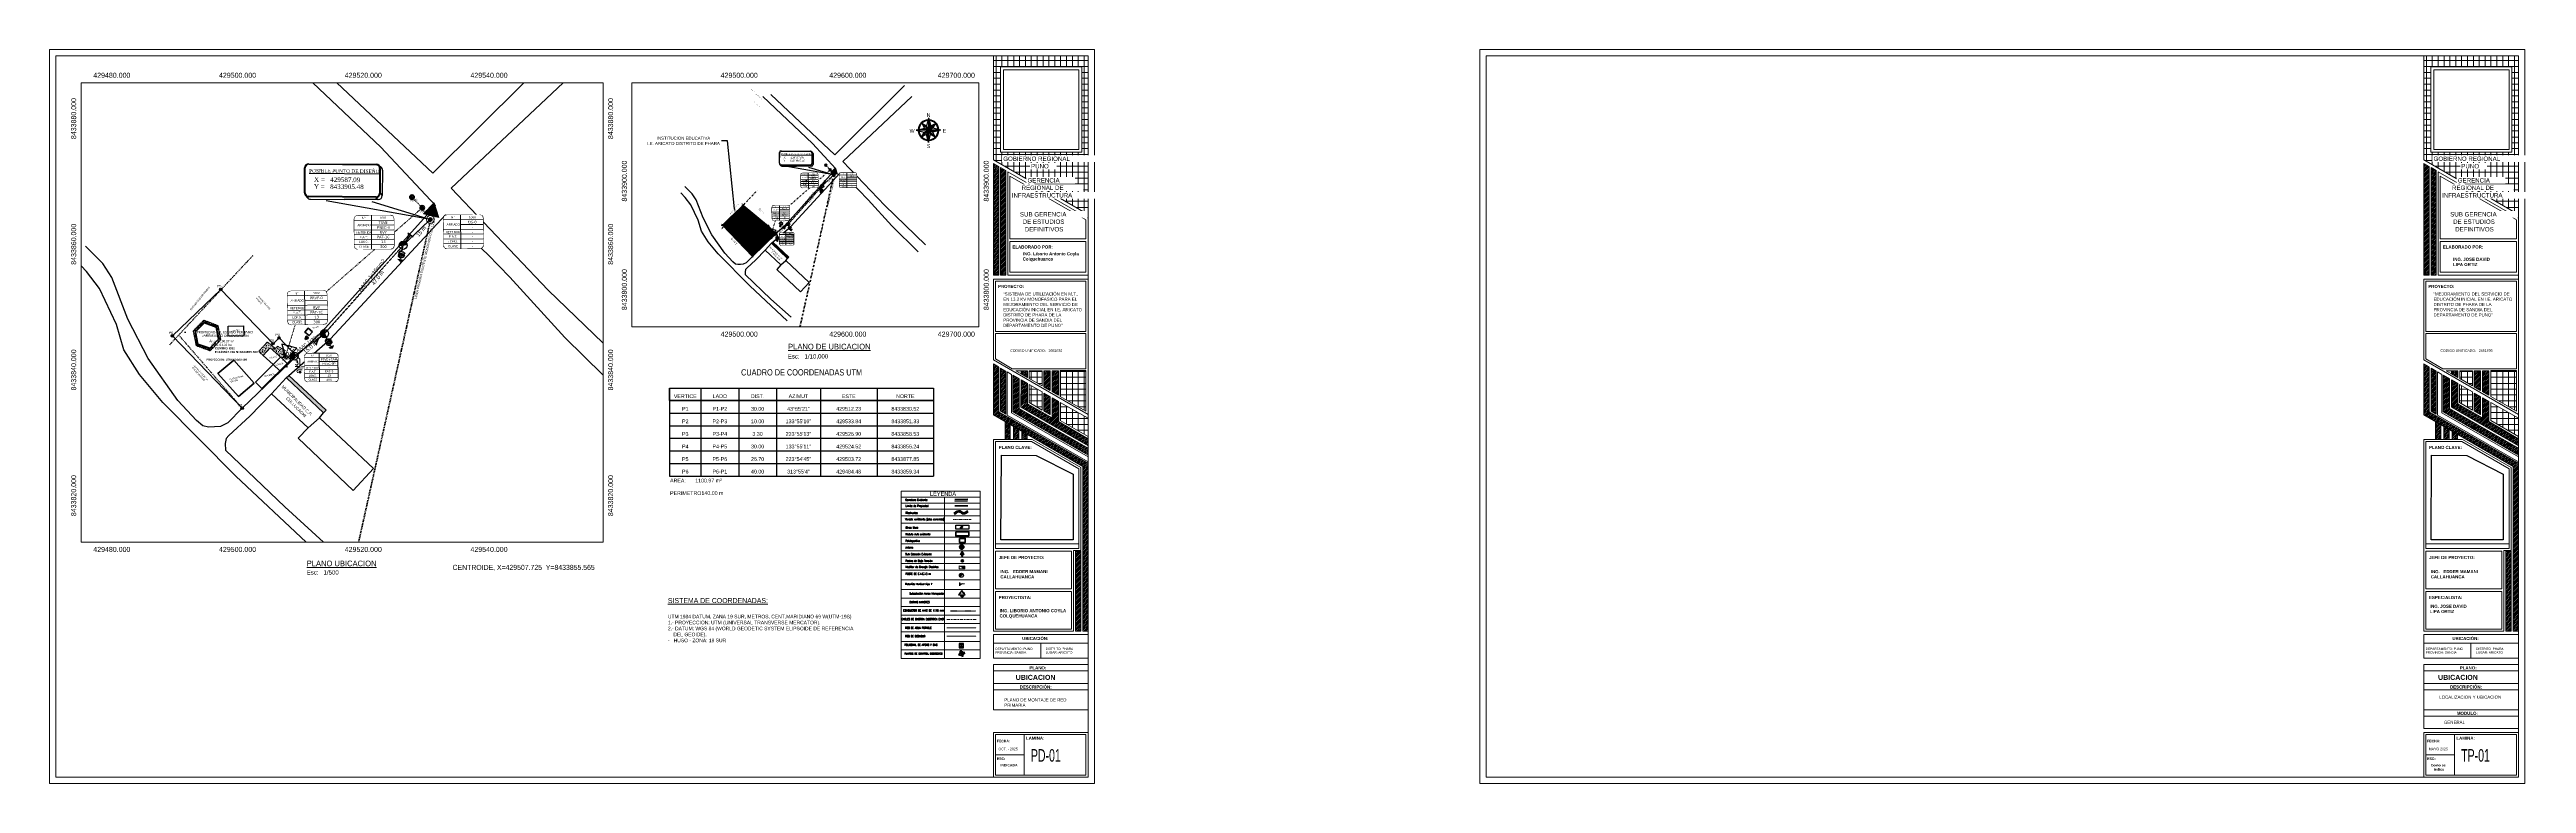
# Paper-space layout 'TOP1' of a CAD drawing. Header units: metres. Extents: x 4 to 1974, y 1 to 585.
# The model-space entities are those that its viewports show. They can reach past a viewport. Long polylines and large blocks are cut down to what shows.
import ezdxf
from ezdxf import colors
from ezdxf.entities.mleader import LeaderData, LeaderLine
from ezdxf.enums import TextEntityAlignment as Align
from ezdxf.math import Vec2, Vec3

# ---------------------------------------------------------------- set-up
doc = ezdxf.new("R2010")
doc.units = ezdxf.units.M
for name, pattern in [('DASHDOTX2', [50.8, 25.4, -12.7, 0, -12.7]), ('DASHED', [0.75, 0.5, -0.25]), ('DASHED2', [0.375, 0.25, -0.125])]:
    doc.linetypes.add(name, pattern=pattern)
for name, color, linetype, lineweight in [('00 Existente SED', 5, 'Continuous', 20), ('00-TEXTOS .7', 174, 'Continuous', 0), ('0_LEYENDA', 7, 'Continuous', 9), ('AGUA', 140, 'DASHED', 9), ('ANTENA', 230, 'Continuous', 35), ('BMs', 94, 'Continuous', 13), ('buzon', 152, 'Continuous', 18), ('cable de luz', 210, 'DASHDOTX2', 5), ('CANCHA POL', 22, 'Continuous', 35), ('CARRETERA EXIST', 250, 'Continuous', 35), ('CUADRO-ARMAD', 140, 'Continuous', 18), ('CULTIVO EXIST', 100, 'Continuous', 35), ('FORMATO', 7, 'Continuous', 0), ('G-ANNO-TTLB', 7, 'Continuous', 9), ('medidor de luz', 210, 'Continuous', 13), ('POSTES', 204, 'Continuous', 35), ('POZA', 142, 'Continuous', 35), ('RED PRIMARIA', 182, 'Continuous', 9), ('REDES-MT', 7, 'Continuous', 5), ('RIACHUELO', 130, 'Continuous', 35), ('TERRENO IE', 12, 'Continuous', 50), ('vereda piso concreto', 232, 'DASHDOTX2', 9), ('VIVIENDAS', 6, 'Continuous', 30)]:
    doc.layers.add(name, color=color, linetype=linetype, lineweight=lineweight)
for name, color, linetype in [('ArcGeek_UTM_Tabla', 5, 'Continuous'), ('ArcGeek_UTM_Vertices', 1, 'Continuous'), ('ARMADOS', 5, 'Continuous'), ('COORD_TXT', 180, 'Continuous'), ('G-INDICACIONES', 12, 'Continuous'), ('G-Textos1', 2, 'Continuous'), ('Layer', 7, 'Continuous'), ('LETRA-DERE.', 4, 'Continuous'), ('LETRA-IZQUI.', 3, 'Continuous'), ('PISOS', 7, 'Continuous'), ('R_RETENIDA_RS', 1, 'Continuous'), ('RP_PAT_3_PEÑA', 1, 'Continuous'), ('SECCIONES-VIAS', 1, 'Continuous'), ('TEXTO', 7, 'Continuous'), ('TEXTOS', 5, 'Continuous'), ('TRATAMIENTO EXTERIOR', 7, 'Continuous'), ('V-NODE-BNDY', 1, 'Continuous'), ('VERTICES', 3, 'Continuous')]:
    doc.layers.add(name, color=color, linetype=linetype)
doc.layers.add('LY_MT_TRAM', color=7, linetype='Continuous', true_color=0xc632c2)
doc.styles.add('2mm', font='swisse.ttf', dxfattribs={"height": 1})
doc.styles.add('AMBIENTES', font='arial.ttf')
doc.styles.add('ARCGEEK_TABLA', font='arial.ttf', dxfattribs={"width": 0.8})
doc.styles.add('Arial', font='ARIALN.TTF')
doc.styles.add('COTA', font='swisse.ttf')
doc.styles.add('Estilo_Generado_5', font='BOD_R.TTF')
doc.styles.add('flechario', font='ARIALN.TTF', dxfattribs={"height": 1})
doc.styles.add('North Arrow Text', font='BOD_R.TTF', dxfattribs={"height": 0.1})
doc.styles.add('REMA', font='candaraz.ttf', dxfattribs={"height": 0.7})
doc.styles.add('SANSSERIFREG', font='sanss___.ttf')
doc.styles.get("Standard").update_dxf_attribs({"font": 'simplex.shx'})
doc.styles.add('Swis721 Ex BT', font='swisse.ttf', dxfattribs={"height": 0.0035})
doc.styles.add('Swis721 Ex BT_1', font='swisse.ttf', dxfattribs={"height": 0.002})
doc.styles.add('Swis721 Ex BT_2', font='swisse.ttf', dxfattribs={"height": 0.0018})
doc.styles.add('Swis721 Ex BT_3', font='swisse.ttf', dxfattribs={"height": 0.0025})
doc.styles.add('Swis721 Ex BT_4', font='swisse.ttf', dxfattribs={"width": 0.6, "height": 0.01})
doc.styles.add('Swis721 Ex BT_B', font='swisseb.ttf', dxfattribs={"height": 0.0025})
doc.styles.add('Swis721 Ex BT_B_1', font='swisseb.ttf', dxfattribs={"height": 0.002})
doc.styles.add('Swis721 Ex BT_B_2', font='swisseb.ttf', dxfattribs={"height": 0.004})
doc.styles.add('TEXCAL', font='ARIALN.TTF')
doc.styles.add('times', font='times.ttf')
doc.styles.add('VERDANA', font='verdana.ttf')
doc.styles.add('VERTICES', font='sanssb__.ttf')
doc.styles.add('WILL', font='vinet.ttf', dxfattribs={"height": 3})
doc.styles.add('WILLAN', font='romans.shx', dxfattribs={"width": 0.75})
pattern_1 = [(45, (-1.2485, -2.8453), (-0.7071068, 0.7071068), [])]
pattern_2 = [(45, (1136.3903, -2.8453), (-0.7071068, 0.7071068), [])]

# ---------------------------------------------------------------- blocks, each defined once
blk = doc.blocks.new('*U59')
at = {"linetype": 'ByBlock', "lineweight": -2}
h = blk.add_hatch(color=0, dxfattribs=at)
h.paths.add_polyline_path([(0, 389), (0, 0), (67, 129)])
h.paths.add_polyline_path([(220, 206), (0, 0), (136, 65)])
h.paths.add_polyline_path([(389, 0), (0, 0), (129, -67)])
h.paths.add_polyline_path([(0, 0), (65, -136), (206, -220)])
h.paths.add_polyline_path([(0, 0), (-67, -129), (0, -389)])
h.paths.add_polyline_path([(0, 0), (-136, -65), (-220, -206)])
h.paths.add_polyline_path([(-129, 67), (-389, 0), (0, 0)])
h.paths.add_polyline_path([(-65, 136), (-206, 220), (0, 0)])
at = {"color": 0, "linetype": 'ByBlock', "lineweight": -2}
for points in [[(-389, 0), (-129, 67)], [(-287, 150), (-267, 140)], [(0, 0), (-222, 236)], [(-206, 220), (-129, 67)], [(-206, 220), (-65, 136)], [(-140, 292), (-131, 272)], [(-129, 67), (0, 0)], [(0, 389), (-65, 136)], [(-65, 136), (0, 0)], [(0, 389), (0, -389)], [(0, 389), (67, 129)], [(0, 0), (236, 222)], [(67, 129), (0, 0)], [(136, 65), (0, 0)], [(220, 206), (67, 129)], [(220, 206), (136, 65)], [(389, 0), (136, 65)], [(150, 287), (140, 267)], [(292, 140), (272, 131)], [(389, 0), (-389, 0)], [(-389, 0), (-136, -65)], [(-292, -140), (-272, -131)], [(0, 0), (-236, -222)], [(-220, -206), (-136, -65)], [(-220, -206), (-67, -129)], [(-140, -267), (-150, -287)], [(-136, -65), (0, 0)], [(0, 0), (-67, -129)], [(0, -389), (-67, -129)], [(0, 0), (222, -236)], [(0, 0), (129, -67)], [(0, 0), (65, -136)], [(0, -389), (65, -136)], [(206, -220), (65, -136)], [(389, 0), (129, -67)], [(206, -220), (129, -67)], [(131, -272), (140, -292)], [(267, -140), (287, -150)]]:
    blk.add_lwpolyline(points, dxfattribs=at)
for radius, start, end in [(324, 92.99502, 177.00498), (302, 94.34345, 175.65655), (324, 2.99502, 87.00498), (302, 4.34345, 85.65655), (324, 182.99502, 267.00498), (302, 184.34345, 265.65655), (324, 272.99502, 357.00498), (302, 274.34345, 355.65655)]:
    blk.add_arc((0, 0), radius, start, end, dxfattribs=at)
at = {"color": 0, "linetype": 'ByBlock', "lineweight": -2, "style": 'North Arrow Text'}
for s, p in [('W', (-516, -120)), ('N', (0, 376)), ('E', (496, -120)), ('S', (0, -594))]:
    blk.add_text(s, height=121, dxfattribs=at).set_placement(p, align=Align.BOTTOM_CENTER)
blk = doc.blocks.new('bound')
at = {"layer": 'PISOS'}
h = blk.add_hatch(color=1, dxfattribs=at)
h.dxf.hatch_style = 1
h.paths.add_polyline_path([(0.53, 0.53), (-0.53, 0.53), (-0.03, 0.03, -0.414214), (0.03, 0.03)])
h.paths.add_polyline_path([(0.03, -0.03, -0.414214), (-0.03, -0.03), (-0.53, -0.53), (0.53, -0.53)])
at = {"color": 0, "linetype": 'ByBlock', "lineweight": -2}
for p, q in [((-0.53, 0.53), (-0.53, -0.53)), ((0.53, 0.53), (-0.53, 0.53)), ((0.53, -0.53), (0.53, 0.53)), ((-0.53, -0.53), (0.53, -0.53))]:
    blk.add_line(p, q, dxfattribs=at)
at = {"flags": 128}
for points in [[(-0.03, 0.03), (-0.53, 0.53), (-0.53, -0.53), (-0.03, -0.03)], [(0.03, 0.03), (0.53, 0.53)], [(0.53, -0.53), (0.03, -0.03)]]:
    blk.add_lwpolyline(points, dxfattribs=at)
at = {"color": 0, "linetype": 'ByBlock', "lineweight": -2}
blk.add_circle((0, 0), 0.0483, dxfattribs=at)
blk = doc.blocks.new('PT CONTROL')
at = {"layer": 'BMs', "lineweight": 0}
h = blk.add_hatch(color=10, dxfattribs=at)
h.dxf.hatch_style = 1
edge = h.paths.add_edge_path()
edge.add_arc((0, 0), 0.204, 156.38023, 246.38023)
edge.add_line((-0.08, -0.19), (-0.33, -0.75))
edge.add_arc((0, 0), 0.817, 156.38023, 246.38023, ccw=False)
edge.add_line((-0.75, 0.33), (-0.19, 0.08))
edge = h.paths.add_edge_path()
edge.add_arc((0, 0), 0.204, 336.38022, 426.38023)
edge.add_line((0.08, 0.19), (0.33, 0.75))
edge.add_arc((0, 0), 0.817, -23.61977, 66.38023, ccw=False)
edge.add_line((0.75, -0.33), (0.19, -0.08))
h = blk.add_hatch(color=5, dxfattribs=at)
h.dxf.hatch_style = 1
edge = h.paths.add_edge_path()
edge.add_arc((0, 0), 0.204, 246.38023, 336.38022)
edge.add_line((0.19, -0.08), (0.75, -0.33))
edge.add_arc((0, 0), 0.817, 246.38023, 336.38023, ccw=False)
edge.add_line((-0.33, -0.75), (-0.08, -0.19))
edge = h.paths.add_edge_path()
edge.add_arc((0, 0), 0.204, 66.38023, 156.38023)
edge.add_line((-0.19, 0.08), (-0.75, 0.33))
edge.add_arc((0, 0), 0.817, 66.38023, 156.38023, ccw=False)
edge.add_line((0.33, 0.75), (0.08, 0.19))
at = {"layer": 'BMs', "color": 251, "linetype": 'DASHED2', "lineweight": 0, "true_color": 0x636466}
for points in [[(1.14, 0.45), (-1.14, -0.45)], [(-0.45, 1.14), (0.45, -1.14)]]:
    blk.add_lwpolyline(points, dxfattribs=at)
at = {"layer": 'BMs'}
for points in [[(-0.75, 0.33), (0, 0), (0.75, -0.33)], [(-0.33, -0.75), (0, 0), (0.33, 0.75)]]:
    blk.add_lwpolyline(points, dxfattribs=at)
at = {"layer": 'BMs', "color": 8, "linetype": 'DASHED2', "lineweight": 0}
blk.add_circle((0, 0), 0.899, dxfattribs=at)
at = {"layer": 'BMs', "color": 106, "lineweight": 5}
blk.add_circle((0, 0), 0.817, dxfattribs=at)
at = {"layer": 'BMs', "lineweight": 0}
blk.add_circle((0, 0), 0.204, dxfattribs=at)
at = {"layer": 'BMs', "color": 96, "lineweight": 0}
for centre, start, end in [((-0.06, 0.15), 88.76036, 134.00009), ((-0.05, 0.16), 85.30146, 130.54119), ((0.15, 0.06), 358.76036, 44.00009), ((0.16, 0.05), 355.30146, 40.54119), ((-0.15, -0.06), 178.67939, 223.91912), ((0.06, -0.15), 268.67939, 313.91912)]:
    blk.add_arc(centre, 1.06, start, end, dxfattribs=at)
blk = doc.blocks.new('SED_EXISTENTE')
at = {"layer": '00 Existente SED'}
h = blk.add_hatch(color=256, dxfattribs=at)
h.dxf.hatch_style = 1
h.paths.add_polyline_path([(-1, 4.4), (4.1, -1.8), (6.8, 5.7)])
h = blk.add_hatch(color=256, dxfattribs=at)
h.dxf.hatch_style = 1
h.paths.add_polyline_path([(-0.9, -0.3, 1), (0.9, 0.3, 1)])
blk.add_lwpolyline([(6.8, 5.7), (-1, 4.4), (4.1, -1.8)], close=True, dxfattribs=at)
for radius in [2, 1, 1]:
    blk.add_circle((0, 0), radius, dxfattribs=at)
blk = doc.blocks.new('A$Cf9b69b9e')
at = {"layer": 'LY_MT_TRAM', "color": 6, "linetype": 'DASHED2', "lineweight": 30}
blk.add_lwpolyline([(33, 202), (-4, -25)], dxfattribs=at)
blk = doc.blocks.new('REDCAD_LEYRS_RSRV')
at = {"layer": 'R_RETENIDA_RS', "color": 6, "lineweight": 30}
for p, q in [((-2.7, 0), (2.7, 0)), ((0, 0), (2.7, 1.4)), ((2.7, 2.1), (2.7, -1.6))]:
    blk.add_line(p, q, dxfattribs=at)
blk = doc.blocks.new('Atierra')
at = {"layer": 'ARMADOS', "color": 1, "ltscale": 0.03}
blk.add_line((3.8, 0), (0, 0), dxfattribs=at)
at = {"layer": 'ARMADOS', "color": 1}
blk.add_line((9.3, 0), (10.3, 0), dxfattribs=at)
at = {"layer": 'ARMADOS', "color": 1, "ltscale": 3}
for p, q in [((10.3, 1.9), (10.3, -1.9)), ((10.8, 1.3), (10.8, -1.3)), ((11.3, 0.6), (11.3, -0.6)), ((11.8, 0.1), (11.8, -0.1))]:
    blk.add_line(p, q, dxfattribs=at)
at = {"layer": 'ARMADOS', "color": 1, "ltscale": 0.03}
for centre, radius, start, end in [((5.9, 2.8), 4.81, 263.9407, 276.9686), ((7.1, 1.7), 3.75, 261.5568, 277.8741)]:
    blk.add_arc(centre, radius, start, end, dxfattribs=at)
for centre, major_axis, ratio, start_param, end_param in [((5.4, 0), (0, -2.02), 0.462701, 0, 6.283185), ((6.6, 0), (0, -2.02), 0.462701, 0, 6.283185), ((5.1, -0.2), (-0.4, 1.81), 0.666689, 1.317041, 3.059481)]:
    blk.add_ellipse(centre, major_axis=major_axis, ratio=ratio, start_param=start_param, end_param=end_param, dxfattribs=at)
at = {"layer": 'ARMADOS', "color": 1, "ltscale": 0.03, "extrusion": (0, 0, -1)}
for centre, major_axis, ratio, start_param, end_param in [((7.5, 0), (0, -2.02), 0.438904, 0, 6.283185), ((8.1, 0), (0.75, 1.98), 0.526016, 1.375286, 2.961865)]:
    blk.add_ellipse(centre, major_axis=major_axis, ratio=ratio, start_param=start_param, end_param=end_param, dxfattribs=at)
blk = doc.blocks.new('ARMADOS-MT')
at = {"layer": 'CUADRO-ARMAD'}
blk.add_lwpolyline([(-16.6, -25.3, 0.414214), (-13.7, -28.2), (13.7, -28.2, 0.414214), (16.6, -25.3), (16.6, -2.9, 0.414214), (13.7, 0), (-13.7, 0, 0.414214), (-16.6, -2.9)], format="xyb", close=True, dxfattribs=at)
at = {"layer": 'LETRA-DERE.', "style": 'Arial', "width": 0.6}
blk.add_attdef('CARGA/TRABAJO', text='', height=2.16, dxfattribs=at).set_placement((7.6, -26.2), align=Align.MIDDLE)
blk.add_wipeout([(-15.8, -0.8), (-13.7, 0), (13.7, 0), (15.8, -0.8), (16.6, -2.9), (16.6, -25.3), (15.8, -27.4), (13.7, -28.2), (-13.7, -28.2), (-15.8, -27.4), (-16.6, -25.3), (-16.6, -2.9)]).dxf.layer = 'CUADRO-ARMAD'
at = {"layer": 'CUADRO-ARMAD'}
for p, q in [((-16.6, -4), (16.6, -4)), ((-16.6, -12.1), (16.6, -12.1)), ((-16.6, -16.1), (16.6, -16.1)), ((-16.6, -20.1), (16.6, -20.1)), ((-2.2, 0), (-2.2, -28.2)), ((-2.2, -8.1), (16.6, -8.1)), ((-16.6, -24.2), (16.6, -24.2))]:
    blk.add_line(p, q, dxfattribs=at)
at = {"layer": 'LETRA-DERE.', "style": 'Arial', "width": 0.6}
for tag, p in [('TIPO-ARM.1', (7.6, -6.1)), ('TIPO-ARM.2', (7.6, -10.2)), ('NºESTRUC.', (7.6, -2)), ('TIPO-RET.', (7.6, -14.3))]:
    blk.add_attdef(tag, text='', height=2.16, dxfattribs=at).set_placement(p, align=Align.MIDDLE_CENTER)
for tag, p in [('TIPO-PAT', (7.6, -18.1)), ('LONG.', (7.6, -22.1))]:
    blk.add_attdef(tag, text='', height=2.16, dxfattribs=at).set_placement(p, align=Align.MIDDLE)
at = {"layer": 'LETRA-IZQUI.', "style": 'TEXCAL'}
for s, height, p in [('RETENIDA  ', 1.87, (-14.9, -14.3)), ('ARMADO   ', 1.87, (-14, -8)), ('P.A.T.     ', 1.872, (-12.2, -18.1)), ('N%%d', 1.87, (-10.2, -2)), ('CLASE', 1.87, (-12.9, -26.1)), ('LONG.', 1.87, (-12.7, -22.1))]:
    blk.add_text(s, height=height, dxfattribs=at).set_placement(p, align=Align.MIDDLE_LEFT)
blk = doc.blocks.new('PAT-3_NUEVO')
at = {"lineweight": 20}
h = blk.add_hatch(color=1, dxfattribs=at)
h.dxf.hatch_style = 1
h.paths.add_polyline_path([(-6.5, -1.4, 1), (-7.4, -1.4, 1)])
at = {"color": 1, "lineweight": 20}
for p, q in [((-5.2, -2.8), (-5.2, 0)), ((-4.5, 0.6), (-4.5, -0.8)), ((0, 0), (-1.4, -1.4)), ((-6, -2.3), (-6, -0.6)), ((-1.4, -1.4), (-4.5, -1.4)), ((-4.5, -3.4), (-4.5, -2))]:
    blk.add_line(p, q, dxfattribs=at)
blk.add_lwpolyline([(-6, -0.6, 1.004498), (-7.1, -0.6)], format="xyb", dxfattribs=at)
blk.add_circle((-7, -1.4), 0.458, dxfattribs=at)
blk.add_text('3', height=1.79, rotation=270, dxfattribs=at).set_placement((-3, -0.1), align=Align.MIDDLE_CENTER)

msp = doc.modelspace()

# ---------------------------------------------------------------- hatches: boundary and pattern name
h = msp.add_hatch()
h.set_pattern_fill('ANSI31', color=256, scale=0.5, angle=-9.55705)
h.set_pattern_definition([(35.4429536247, (-15766.227525, 6376142.61845), (-0.0362432560176, 0.0509183306211), [])])
h.paths.add_polyline_path([(429538.01, 8433858.34), (429537.48, 8433858.8), (429537.1, 8433858.36), (429537.63, 8433857.9)])
h = msp.add_hatch()
h.set_pattern_fill('ANSI38', color=256, scale=0.5, angle=-8.67603)
h.set_pattern_definition([(36.3239737625, (15926.99983, 6369540.83091), (-0.0370218965223, 0.0503550313067), []), (126.3239737625, (15926.99983, 6369540.83091), (-0.1243988243512, 0.063688166091), [0.15625, -0.09375])])
h.paths.add_polyline_path([(429537.81, 8433859.36), (429537.46, 8433858.97), (429538.29, 8433858.23), (429538.63, 8433858.61)])
at = {"layer": 'COORD_TXT'}
h = msp.add_hatch(color=1, dxfattribs=at)
h.dxf.hatch_style = 1
h.paths.add_polyline_path([(429574.79, 8433896.11, 0.155754), (429574.62, 8433895.15), (429577.82, 8433895.57, 0.730472)])
h = msp.add_hatch(color=1, dxfattribs=at)
h.dxf.hatch_style = 1
h.paths.add_polyline_path([(429531.81, 8433850.15, 0.155754), (429532.68, 8433849.71), (429533.19, 8433852.9, 0.730472)])
at = {"layer": 'medidor de luz'}
h = msp.add_hatch(color=256, dxfattribs=at)
h.dxf.hatch_style = 1
h.paths.add_polyline_path([(429529.37, 8433851.65), (429528.59, 8433850.85), (429529.79, 8433851.24)])
at = {"layer": 'PISOS'}
h = msp.add_hatch(dxfattribs=at)
h.set_pattern_fill('AR-CONC', color=256)
h.paths.add_polyline_path([(429503.83, 8433877.73), (429487.53, 8433860.25), (429486.99, 8433859.68), (429512.23, 8433830.52), (429533.84, 8433851.33), (429526.9, 8433858.53), (429524.52, 8433856.24)])
h.paths.add_polyline_path([(429490.44, 8433859.28), (429490.44, 8433858.53), (429489.69, 8433858.53), (429489.69, 8433859.28)], flags=16)
h.paths.add_polyline_path([(429490.1, 8433858.91, -1), (429490.03, 8433858.91, -1)], flags=0)
h.paths.add_polyline_path([(429508.87, 8433849.65), (429517, 8433840.55), (429510.8, 8433835.28), (429502.58, 8433844.43)], flags=16)
h.paths.add_polyline_path([(429528.57, 8433851.04), (429529.39, 8433851.81), (429529.79, 8433851.38), (429528.97, 8433850.61)], flags=16)
h.paths.add_polyline_path([(429491.85, 8433853.28), (429495.84, 8433853.28), (429495.84, 8433854.88), (429491.85, 8433854.88)], flags=25)
h.paths.add_polyline_path([(429491.85, 8433852.29), (429495.61, 8433852.29), (429495.61, 8433853.89), (429491.85, 8433853.89)], flags=25)
h.paths.add_polyline_path([(429525.58, 8433848.58), (429528.14, 8433849.2), (429527.91, 8433850.11), (429525.36, 8433849.48)], flags=24)
h.paths.add_polyline_path([(429505.55, 8433840.12), (429507.59, 8433840.62), (429507.37, 8433841.52), (429505.33, 8433841.02)], flags=24)
h.paths.add_polyline_path([(429504.54, 8433859.7), (429507.47, 8433860.41), (429507.25, 8433861.32), (429504.32, 8433860.6)], flags=24)
h.paths.add_polyline_path([(429502.91, 8433840.47), (429507.14, 8433841.5), (429506.92, 8433842.41), (429502.69, 8433841.38)], flags=24)
h.paths.add_polyline_path([(429517.77, 8433841.94), (429520.96, 8433842.72), (429520.74, 8433843.62), (429517.55, 8433842.84)], flags=24)
h.paths.add_polyline_path([(429523.11, 8433846.69), (429525.41, 8433847.25), (429525.19, 8433848.16), (429522.89, 8433847.6)], flags=24)
h.paths.add_polyline_path([(429520.47, 8433849.38), (429522.84, 8433849.96), (429522.63, 8433850.86), (429520.25, 8433850.27)], flags=24)
h.paths.add_polyline_path([(429493.82, 8433858.2), (429496.19, 8433858.78), (429495.98, 8433859.67), (429493.6, 8433859.09)], flags=24)
h.paths.add_polyline_path([(429522.98, 8433856.74), (429524.85, 8433856.74), (429524.85, 8433858.24), (429522.98, 8433858.24)], flags=24)
h.paths.add_polyline_path([(429532.29, 8433851.82), (429534.16, 8433851.82), (429534.16, 8433853.33), (429532.29, 8433853.33)], flags=9)
h.paths.add_polyline_path([(429510.68, 8433831.01), (429512.55, 8433831.01), (429512.55, 8433832.52), (429510.68, 8433832.52)], flags=25)
h.paths.add_polyline_path([(429529.14, 8433851.01), (429529.68, 8433851.5), (429528.98, 8433852.27), (429528.44, 8433851.78)], flags=24)
at = {"layer": 'PISOS', "lineweight": 5}
h = msp.add_hatch(dxfattribs=at)
h.set_pattern_fill('AR-CONC', color=256, scale=0.005)
h.set_pattern_definition([(50, (65.4198, 22.96786), (0.91092334498, -0.079695427695), [0.09525, -1.04775]), (355, (65.4198, 22.9679), (-0.17621710712, 0.9552842262), [0.0762, -0.83820292085]), (100.4514447, (65.4957, 22.9612), (0.73470623545, 0.87558875956), [0.080950044, -0.890451223]), (46.1842, (65.4198, 23.2219), (1.35539520446, -0.21021163966), [0.142875, -1.571625]), (96.63555761, (65.5327, 23.2043), (1.18702067026, 1.23713062299), [0.1214251157, -1.3356780408]), (351.18415117, (65.4198, 23.2219), (1.18702067032, 1.23713062293), [0.11429983535, -1.2572986596]), (21, (65.5468, 23.15836), (0.758071956346, -0.511325990935), [0.09525, -1.04775]), (326, (65.5468, 23.1584), (0.30901014174, 0.92093983061), [0.0762, -0.8382]), (71.451445, (65.6099, 23.11575), (1.06708209639, 0.40961384443), [0.080950044, -0.890449688]), (37.5, (65.41977, 22.96786), (0.015443016253, 0.422775194366), [0, -0.82804, 0, -0.8509, 0, -0.841375]), (7.5, (65.41977, 22.96786), (0.334098312552, 0.50090287409), [0, -0.48514, 0, -0.80899, 0, -0.320675]), (327.5, (65.13656, 22.96786), (0.677952975834, -0.028643719963), [0, -0.3175, 0, -0.9906, 0, -1.31445]), (317.5, (65.00956, 22.96786), (0.74064590693, 0.127132455167), [0, -0.41275, 0, -0.65786, 0, -0.93345])])
h.paths.add_polyline_path([(429502.68, 8433863.43), (429496.99, 8433865.63), (429492.75, 8433861.27), (429493.97, 8433855.4), (429499.54, 8433853.42), (429503.78, 8433857.81)])
h.paths.add_polyline_path([(429493.7, 8433860.97), (429497.2, 8433864.49), (429501.85, 8433862.77), (429502.77, 8433858.01), (429499.4, 8433854.46), (429494.63, 8433856)], flags=16)
h = msp.add_hatch(dxfattribs=at)
h.set_pattern_fill('AR-CONC', color=256, scale=0.005)
h.set_pattern_definition([(50, (429522.6909, 8433855.3299), (0.91092, -0.079695), [0.09525, -1.04775]), (355, (429522.6909, 8433855.3299), (-0.17622, 0.95528), [0.0762, -0.8382]), (100.451, (429522.7668, 8433855.3233), (0.73471, 0.87559), [0.08095, -0.89045]), (46.184, (429522.6909, 8433855.5839), (1.3554, -0.21021), [0.14288, -1.57163]), (96.636, (429522.8038, 8433855.5664), (1.18702, 1.23713), [0.12143, -1.33568]), (351.184, (429522.6909, 8433855.5839), (1.18702, 1.23713), [0.1143, -1.2573]), (21, (429522.8179, 8433855.5204), (0.75807, -0.511326), [0.09525, -1.04775]), (326, (429522.8179, 8433855.5204), (0.30901, 0.92094), [0.0762, -0.8382]), (71.451, (429522.88105, 8433855.4778), (1.06708, 0.40961), [0.08095, -0.89045]), (37.5, (429522.69088, 8433855.3299), (0.015443, 0.422775), [0, -0.82804, 0, -0.8509, 0, -0.841375]), (7.5, (429522.6909, 8433855.3299), (0.334098, 0.500903), [0, -0.48514, 0, -0.80899, 0, -0.320675]), (327.5, (429522.40767, 8433855.3299), (0.677953, -0.028644), [0, -0.3175, 0, -0.9906, 0, -1.31445]), (317.5, (429522.2807, 8433855.3299), (0.740646, 0.127132), [0, -0.41275, 0, -0.65786, 0, -0.93345])])
h.paths.add_polyline_path([(429518.83, 8433853.12), (429520.57, 8433851.54), (429523.32, 8433854.6), (429528, 8433850.52), (429529.35, 8433851.85), (429528.47, 8433852.39), (429529.12, 8433853.45), (429528.93, 8433853.89), (429526.25, 8433855.21), (429525.42, 8433854.31), (429522.99, 8433856.35), (429522.17, 8433856.89)])
h = msp.add_hatch(dxfattribs=at)
h.set_pattern_fill('AR-CONC', color=256, scale=0.005)
h.set_pattern_definition([(50, (0, 0), (0.91092334498, -0.079695427695), [0.09525, -1.04775]), (355, (0, 0), (-0.17621710712, 0.9552842262), [0.0762, -0.83820292085]), (100.4514447, (0.0759, -0.0066), (0.73470623545, 0.87558875956), [0.080950044, -0.890451223]), (46.1842, (0, 0.254), (1.35539520446, -0.21021163966), [0.142875, -1.571625]), (96.63555761, (0.113, 0.2365), (1.18702067026, 1.23713062299), [0.1214251157, -1.3356780408]), (351.18415117, (0, 0.254), (1.18702067032, 1.23713062293), [0.11429983535, -1.2572986596]), (21, (0.127, 0.1905), (0.758071956346, -0.511325990935), [0.09525, -1.04775]), (326, (0.127, 0.1905), (0.30901014174, 0.92093983061), [0.0762, -0.8382]), (71.451445, (0.1902, 0.1479), (1.06708209639, 0.40961384443), [0.080950044, -0.890449688]), (37.5, (0, 0), (0.015443016253, 0.422775194366), [0, -0.82804, 0, -0.8509, 0, -0.841375]), (7.5, (0, 0), (0.334098312552, 0.50090287409), [0, -0.48514, 0, -0.80899, 0, -0.320675]), (327.5, (-0.2832, 0), (0.677952975834, -0.028643719963), [0, -0.3175, 0, -0.9906, 0, -1.31445]), (317.5, (-0.4102, 0), (0.74064590693, 0.127132455167), [0, -0.41275, 0, -0.65786, 0, -0.93345])])
h.paths.add_polyline_path([(429530.85, 8433843.62), (429545.68, 8433829.77), (429544.53, 8433828.76), (429530.03, 8433842.47), (429529.77, 8433842.66)])
at = {"layer": 'POSTES'}
h = msp.add_hatch(color=256, dxfattribs=at)
h.dxf.hatch_style = 1
h.paths.add_polyline_path([(429579.76, 8433915.41, 0.414214), (429578.87, 8433914.52), (429579.76, 8433914.52)])
h.paths.add_polyline_path([(429580.65, 8433914.52), (429579.76, 8433914.52), (429579.76, 8433913.63, 0.414214)])
h = msp.add_hatch(color=256, dxfattribs=at)
h.dxf.hatch_style = 1
h.paths.add_polyline_path([(429583.85, 8433911.2, 0.414214), (429582.96, 8433910.31), (429583.85, 8433910.31)])
h.paths.add_polyline_path([(429584.74, 8433910.31), (429583.85, 8433910.31), (429583.85, 8433909.42, 0.414214)])
h = msp.add_hatch(color=256, dxfattribs=at)
h.dxf.hatch_style = 1
h.paths.add_polyline_path([(429534.34, 8433867.41, 0.414214), (429533.89, 8433866.97), (429534.34, 8433866.97)])
h.paths.add_polyline_path([(429534.78, 8433866.97), (429534.34, 8433866.97), (429534.34, 8433866.53, 0.414214)])

# ---------------------------------------------------------------- linework, layer by layer
at = {"flags": 128}
for points, elevation in [([(429652.04, 8433987.85), (429588.07, 8433924.06), (429529.01, 8433979.8)], -15.91), ([(429521.7, 8433977.73), (429567.39, 8433934.47), (429589.11, 8433911.23)], -15.91), ([(429671.51, 8433841.38), (429633.94, 8433877.54), (429595.31, 8433918.1), (429658.93, 8433978)], -15.91), ([(429529.77, 8433842.66), (429547.4, 8433858.19), (429593.1, 8433907.48)], 3615.08), ([(429533.84, 8433851.33), (429544.18, 8433861.18), (429589.11, 8433911.23)], 3612.92), ([(429593.1, 8433907.48), (429609.93, 8433891.78), (429618.66, 8433882.68), (429640.56, 8433858.64), (429664.91, 8433834.91)], 3615.08), ([(429544.22, 8433771.13), (429509.75, 8433803.52), (429480.72, 8433832.81), (429471.43, 8433844), (429465.17, 8433853.83), (429462.2, 8433863.91), (429455.47, 8433878.15), (429450.31, 8433884.91), (429446.27, 8433889.25)], -15.91), ([(429512.23, 8433830.52), (429506.48, 8433824.8), (429503.55, 8433823.33), (429501.17, 8433823.19), (429498.85, 8433823.08), (429496.62, 8433823.58), (429494.13, 8433825.71), (429486.68, 8433833.67), (429474.91, 8433850.4), (429466.78, 8433865.98), (429460.38, 8433882.55), (429456.76, 8433888.13), (429453.14, 8433891.81), (429449.96, 8433895.03)], -15.91), ([(429512.23, 8433830.52), (429533.84, 8433851.33)], 3612.92), ([(429524.56, 8433847.91), (429527.53, 8433850.93)], 3613.64), ([(429524.56, 8433847.91), (429527.22, 8433845.5)], 3613.64), ([(429528, 8433850.52), (429530.13, 8433848.36)], 3613.91), ([(429523.91, 8433836.34), (429515.3, 8433827.36), (429506.91, 8433819.68), (429505.88, 8433818.51), (429505.44, 8433816.5), (429505.58, 8433813.82), (429529.23, 8433791.28), (429547.69, 8433774.53)], 3614.66), ([(429538.45, 8433822.77), (429543.03, 8433826.78)], 3618.65)]:
    msp.add_lwpolyline(points, dxfattribs=dict(at, elevation=elevation))
at = {"color": 94, "linetype": 'DASHDOTX2', "ltscale": 0.05, "flags": 128}
for points in [[(429487.53, 8433860.25), (429516.59, 8433891.41)], [(429487.53, 8433860.25), (429483.27, 8433855.68)], [(429486.99, 8433859.68), (429512.23, 8433830.52)]]:
    msp.add_lwpolyline(points, dxfattribs=at)
for points in [[(429537.48, 8433858.8), (429537.1, 8433858.36), (429537.63, 8433857.9), (429538.01, 8433858.34)], [(429537.81, 8433859.36), (429537.46, 8433858.97), (429538.29, 8433858.23), (429538.63, 8433858.61)]]:
    msp.add_lwpolyline(points, close=True)
at = {"elevation": 3615.08, "flags": 128}
msp.add_lwpolyline([(429530.85, 8433843.62), (429545.68, 8433829.77), (429544.53, 8433828.76), (429530.03, 8433842.47), (429529.77, 8433842.66)], close=True, dxfattribs=at)
at = {"layer": 'AGUA', "flags": 128}
for points in [[(429529.86, 8433846.94), (429529.93, 8433847.27)], [(429529.86, 8433846.94), (429530.35, 8433847.05)]]:
    msp.add_lwpolyline(points, dxfattribs=at)
at = {"layer": 'ArcGeek_UTM_Vertices'}
for centre in [(429503.72, 8433877.85), (429484.48, 8433859.34), (429526.9, 8433858.53), (429524.52, 8433856.24), (429512.23, 8433830.52)]:
    msp.add_circle(centre, 0.5, dxfattribs=at)
at = {"layer": 'ARMADOS', "color": 1, "lineweight": 25}
for p, q in [((429577.82, 8433895.57), (429574.62, 8433895.15)), ((429533.19, 8433852.9), (429532.68, 8433849.71))]:
    msp.add_line(p, q, dxfattribs=at)
for centre in [(429576.22, 8433895.36), (429532.94, 8433851.31)]:
    msp.add_circle(centre, 1.61, dxfattribs=at)
at = {"layer": 'buzon'}
msp.add_circle((429587.1, 8433905.48), 0.436, dxfattribs=at)
at = {"layer": 'cable de luz', "lineweight": 35, "ltscale": 0.05}
msp.add_line((429587.1, 8433905.48), (429554.66, 8433759.88), dxfattribs=at)
at = {"layer": 'cable de luz', "ltscale": 0.05, "flags": 128}
for points in [[(429534.34, 8433866.97), (429583.85, 8433910.31), (429579.76, 8433914.52)], [(429534.34, 8433866.97), (429529.59, 8433851.6)]]:
    msp.add_lwpolyline(points, dxfattribs=at)
at = {"layer": 'CANCHA POL', "elevation": -15.91}
msp.add_lwpolyline([(429508.87, 8433849.65), (429502.58, 8433844.43), (429510.8, 8433835.28), (429517, 8433840.55)], close=True, dxfattribs=at)
at = {"layer": 'CULTIVO EXIST'}
msp.add_polyline3d([(429499.4, 8433854.46, 3613.88), (429502.77, 8433858.01, 3615.42), (429501.85, 8433862.77, 3613.7), (429497.2, 8433864.49, 3613.67), (429493.7, 8433860.97, 3613.72), (429494.63, 8433856, 3613.74), (429499.4, 8433854.46, 3613.88)], close=True, dxfattribs=at)
at = {"layer": 'FORMATO', "color": 1, "lineweight": 30}
for p, q in [((429527.98, 8433855.98, 267.3), (429529.71, 8433850.12, 267.3)), ((429534.03, 8433854.42, 267.3), (429527.98, 8433855.98, 267.3)), ((429529.71, 8433850.11, 267.3), (429534.03, 8433854.42, 267.3))]:
    msp.add_line(p, q, dxfattribs=at)
at = {"layer": 'Layer'}
msp.add_polyline3d([(429529.77, 8433842.66, 3614.47), (429523.91, 8433836.34, 3614.66), (429538.45, 8433822.77, 3618.65), (429534.52, 8433818.61, 3614.96), (429556.37, 8433797.82, 3616.74), (429564.52, 8433806.52, 3615.82), (429543.03, 8433826.78, 3615.25), (429544.53, 8433828.76, 3614.83), (429530.03, 8433842.47, 3615.7), (429529.77, 8433842.66, 3614.47)], close=True, dxfattribs=at)
at = {"layer": 'medidor de luz', "elevation": 7227.91}
for points in [[(429529.01, 8433850.44), (429529.79, 8433851.24), (429529.37, 8433851.65), (429528.59, 8433850.85), (429529.01, 8433850.44)], [(429528.59, 8433850.85), (429529.79, 8433851.24)]]:
    msp.add_lwpolyline(points, dxfattribs=at)
at = {"layer": 'POSTES'}
for points in [[(429578.87, 8433914.52), (429580.65, 8433914.52)], [(429579.76, 8433913.63), (429579.76, 8433915.41)], [(429582.96, 8433910.31), (429584.74, 8433910.31)], [(429583.85, 8433909.42), (429583.85, 8433911.2)]]:
    msp.add_lwpolyline(points, dxfattribs=at)
at = {"layer": 'POSTES', "elevation": 3613}
for points in [[(429534.34, 8433866.53), (429534.34, 8433867.41)], [(429533.89, 8433866.97), (429534.78, 8433866.97)]]:
    msp.add_lwpolyline(points, dxfattribs=at)
at = {"layer": 'POSTES'}
for centre, radius in [((429579.76, 8433914.52), 0.89), ((429583.85, 8433910.31), 0.89), ((429534.34, 8433866.97, 3613), 0.445)]:
    msp.add_circle(centre, radius, dxfattribs=at)
at = {"layer": 'POZA', "flags": 128}
msp.add_lwpolyline([(429540.17, 8433860.95), (429538.81, 8433859.43), (429537.09, 8433860.85), (429538.45, 8433862.38)], close=True, dxfattribs=at)
at = {"layer": 'TERRENO IE', "elevation": 3612.92, "flags": 128}
msp.add_lwpolyline([(429512.23, 8433830.52), (429533.84, 8433851.33), (429526.9, 8433858.53), (429524.52, 8433856.24), (429503.72, 8433877.85), (429484.48, 8433859.34)], close=True, dxfattribs=at)
at = {"layer": 'TEXTO', "color": 5, "lineweight": 30}
for p, q in [((429538.73, 8433927.84), (429565.5, 8433927.66)), ((429538.73, 8433927.59), (429565.5, 8433927.41)), ((429566.67, 8433927.17), (429567.42, 8433926.56)), ((429537, 8433916.31), (429537.07, 8433926.19)), ((429537.25, 8433916.31), (429537.31, 8433926.19)), ((429566.9, 8433926), (429566.83, 8433916.11)), ((429567.14, 8433925.99), (429567.08, 8433916.11)), ((429568.03, 8433925.26), (429567.97, 8433915.21)), ((429537.48, 8433915.13), (429538.07, 8433914.38)), ((429565.41, 8433914.71), (429538.73, 8433914.89)), ((429565.41, 8433914.46), (429538.73, 8433914.64)), ((429539.36, 8433913.74), (429552.76, 8433913.65)), ((429566.31, 8433913.56), (429552.76, 8433913.65)), ((429565.41, 8433914.46), (429566.3, 8433913.56)), ((429567.08, 8433916.11), (429567.97, 8433915.21))]:
    msp.add_line(p, q, dxfattribs=at)
msp.add_lwpolyline([(429563.78, 8433912.85), (429587.09, 8433905.7), (429545.61, 8433913.11)], dxfattribs=at)
for centre, radius, start, end in [((429538.72, 8433926.18), 1.66, 89.61619, 179.61619), ((429538.72, 8433926.18), 1.41, 89.54853, 179.61617), ((429565.49, 8433926), 1.66, 359.61619, 89.61619), ((429565.49, 8433926), 1.41, 359.61619, 89.61619), ((429566.38, 8433925.27), 1.66, 359.61619, 51.16453), ((429538.66, 8433916.3), 1.66, 179.66895, 272.54089), ((429538.66, 8433916.3), 1.41, 179.68554, 272.96979), ((429539.38, 8433915.4), 1.66, 218.06786, 269.61619), ((429565.42, 8433916.12), 1.66, 269.61619, 359.61619), ((429565.42, 8433916.12), 1.41, 269.61619, 359.61619), ((429566.31, 8433915.22), 1.66, 269.61619, 359.61619)]:
    msp.add_arc(centre, radius, start, end, dxfattribs=at)
at = {"layer": 'vereda piso concreto', "ltscale": 0.025, "elevation": 3614.17}
msp.add_lwpolyline([(429520.57, 8433851.54), (429518.83, 8433853.12), (429522.17, 8433856.89), (429522.99, 8433856.35), (429525.42, 8433854.31), (429526.25, 8433855.21), (429528.93, 8433853.89), (429529.12, 8433853.45), (429528.47, 8433852.39), (429529.35, 8433851.85)], dxfattribs=at)
at = {"layer": 'vereda piso concreto', "ltscale": 0.025}
msp.add_polyline3d([(429492.75, 8433861.27, 3613.68), (429496.99, 8433865.63, 3613.37), (429502.68, 8433863.43, 3613.67), (429503.78, 8433857.81, 3613.72), (429499.54, 8433853.42, 3613.74), (429499.43, 8433853.44, 3613.75), (429493.97, 8433855.4, 3613.56), (429492.75, 8433861.27, 3613.68)], close=True, dxfattribs=at)
at = {"layer": 'VIVIENDAS'}
for points in [[(429506.64, 8433863.2, 3613.43), (429512.74, 8433863.33, 3613.79), (429512.87, 8433859.3, 3613.4), (429506.64, 8433859.21, 3613.65), (429506.64, 8433863.2, 3613.43)], [(429523.32, 8433854.6, 3614.27), (429520.57, 8433851.54, 3614.17), (429524.56, 8433847.91, 3613.64), (429517.48, 8433840.97, 3614.49), (429520.05, 8433838.45, 3614.7), (429531.55, 8433849.77, 3613.92), (429529.38, 8433851.87, 3614.2), (429528, 8433850.52, 3613.91), (429523.32, 8433854.6, 3614.27)]]:
    msp.add_polyline3d(points, close=True, dxfattribs=at)

# ---------------------------------------------------------------- block references
at = {"xscale": 0.7031715589845338, "yscale": 0.7031715589845338, "zscale": 0.7031715589845338, "rotation": 51.79180406340077}
msp.add_blockref('REDCAD_LEYRS_RSRV', (429578.12, 8433897.98, 4394.94), dxfattribs=at)
at = {"layer": '00 Existente SED', "xscale": 0.77, "yscale": 0.77, "zscale": 0.77, "rotation": 37.6901961885027}
msp.add_blockref('SED_EXISTENTE', (429587.09, 8433905.63), dxfattribs=at)
at = {"layer": 'COORD_TXT', "color": 3, "ltscale": 0.03}
for p, xscale, yscale, zscale, rotation in [((429576.22, 8433895.36), 0.573451134299242, 0.573451134299242, 0.573451134299242, 260.5909461173546), ((429544.99, 8433860.23), 0.5734511342992421, 0.5734511342992421, 0.5734511342992421, 296.6884903619192)]:
    msp.add_blockref('Atierra', p, dxfattribs=dict(at, xscale=xscale, yscale=yscale, zscale=zscale, rotation=rotation))
at = {"layer": 'RP_PAT_3_PEÑA', "xscale": 0.9247999999999998, "yscale": 0.9247999999999998, "zscale": 1.048588263395847, "rotation": 91.15140023604896}
msp.add_blockref('PAT-3_NUEVO', (429533.84, 8433851.33, 3612.92), dxfattribs=at)

# ---------------------------------------------------------------- texts
at = {"attachment_point": 1, "style": 'Arial'}
for s, width, gutter_width, heights, insert, char_height, rotation in [('VIA PRINCIPAL  SN (TROCHA CARROZABLE)', 109.7667, 20, [0], (429510.98, 8433985.06, -18161.13), 0.5, 316.05104), ('PHARA - CULLUCAHUI', 109.7667, 20, [0], (429513.76, 8433973.42, -18161.13), 0.5, 316.05104), ('LINEA PRIMARIA EXIXTENTE MONOFASICO EN 13.2 KV', 30.3175, 1.87, [0.2], (429580.68, 8433874.1), 0.936, 76.88746), ('RUFINO SUCARI PAMPA', 12.4424, 1.5, [0], (429491.38, 8433869.82, 5396.23), 0.75, 50.86785), ('RUFINO SUCARI PAMPA', 7.5061, 2.6, [0], (429518.87, 8433875.34, 4695.6), 0.65, 311.98407), ('A', 0.2432, 2.5, [0], (429538.07, 8433858.31), 0.5, 314.68441), ('D', 0.2432, 2.5, [0], (429538.39, 8433859.56), 0.5, 324.24146), ('ASUNTA OSCALLA VDA DE PHOCCO', 7.5061, 2.6, [0], (429493.36, 8433847.88), 0.65, 312.59207), ('M', 0.1264, 1.25, [0], (429528.73, 8433851.51, 7227.91), 0.5, 44.6605), ('MUNICIPALIDAD C.P.                                CULLUCACHI', 22.0542, 9.6, [0], (429528.61, 8433839.83), 1.2, 314.92013)]:
    msp.add_mtext_dynamic_manual_height_columns(s, width=width, gutter_width=gutter_width, heights=heights, dxfattribs=dict(at, insert=insert, char_height=char_height, rotation=rotation))
at = {"layer": '00-TEXTOS .7', "style": '2mm'}
for s, p in [('Área: 1,100.97 m²', (429499.17, 8433856.81, -0.29)), ('Area: 0.110 ha', (429499.95, 8433855.37, -0.29))]:
    msp.add_text(s, height=0.875, dxfattribs=at).set_placement(p)
at = {"layer": '00-TEXTOS .7', "char_height": 1, "attachment_point": 1, "style": 'REMA'}
for s, width, heights, insert in [('PROPIEDAD DEL ESTADO PERUANO', 41.8733, [0.396], (429494.1, 8433861.31, -954.57)), ('\\pxqc;MINISTERIO DE EDUCACIÓN', 18.2451, [0], (429496.76, 8433859.89, -954.57))]:
    msp.add_mtext_dynamic_manual_height_columns(s, width=width, gutter_width=0.625, heights=heights, dxfattribs=dict(at, insert=insert))
at = {"layer": 'ArcGeek_UTM_Vertices', "style": 'ARCGEEK_TABLA', "width": 0.8}
for s, p in [('P5', (429503.1, 8433878.3)), ('P6', (429483.87, 8433859.78)), ('P4', (429523.91, 8433856.69)), ('P3', (429526.29, 8433858.98)), ('P1', (429511.62, 8433830.97))]:
    msp.add_text(s, height=1, dxfattribs=at).set_placement(p, align=Align.BOTTOM_CENTER)
at = {"layer": 'FORMATO', "color": 1, "lineweight": 30, "style": 'Arial'}
msp.add_text('S.E.', height=2.418, rotation=45.56466, dxfattribs=at).set_placement((429529.87, 8433850.9, 267.3))
at = {"layer": 'POSTES', "extrusion": (0.00279, -0.010971, 0.999936), "style": 'Arial'}
for p in [(429577.61, 8433418.27, -91328.81), (429581.56, 8433413.88, -91328.75), (429533.04, 8433371.4, -91328.02)]:
    msp.add_text('POSTE', height=0.6, rotation=13.72657, dxfattribs=at).set_placement(p)
at = {"layer": 'REDES-MT', "color": 1, "lineweight": 25, "style": 'Arial'}
for s, rotation, p in [('15 m', 48.22002, (429582.42, 8433898.64)), ('AAAC 1x35mm2', 51.34364, (429559.43, 8433876.79, -4394.94)), ('47.0 m', 53.53402, (429564.82, 8433879.34, -4394.94))]:
    msp.add_text(s, height=1.56, rotation=rotation, dxfattribs=at).set_placement(p)
at = {"layer": 'SECCIONES-VIAS', "color": 252, "linetype": 'DASHDOTX2', "lineweight": 9, "ltscale": 0.12, "true_color": 0x939598, "style": 'SANSSERIFREG'}
msp.add_text('A', height=3, rotation=353.07667, dxfattribs=at).set_placement((429558.66, 8433897.91), align=Align.MIDDLE)
at = {"layer": 'TEXTO', "color": 1, "lineweight": 30, "style": 'times'}
msp.add_text('%%UPOSIBLE PUNTO DE DISEÑO', height=1.3918, rotation=359.61619, dxfattribs=at).set_placement((429552.86, 8433924.91), align=Align.MIDDLE_CENTER)
for s, p in [('Y =   8433905.48', (429540.76, 8433917.88)), ('X =   429587.09', (429540.79, 8433920.62))]:
    msp.add_text(s, height=1.8441, rotation=359.61619, dxfattribs=at).set_placement(p)
at = {"layer": 'TRATAMIENTO EXTERIOR', "extrusion": (0.00279, -0.010971, 0.999936), "style": 'Arial'}
for s, p in [('AULA 01', (429450.79, 8433536.92, -75617.84)), ('ALMACEN', (429462.07, 8433538.56, -75617.82)), ('SS.HH', (429538.5, 8433367.7, -91327.96)), ('AULA 02', (429477.44, 8433528.11, -75617.67)), ('COCINA', (429436.17, 8433697.77, -59907.02)), ('AMACEN', (429526.57, 8433354.98, -91328.26)), ('PLATAFORMA', (429461.74, 8433519.66, -75617.62)), ('GRASS', (429506.03, 8433346.4, -91328.22)), ('COMEDOR', (429475.56, 8433520.87, -75617.59))]:
    msp.add_text(s, height=0.6, rotation=13.72657, dxfattribs=at).set_placement(p)
at = {"layer": 'VERTICES', "color": 0, "style": 'VERTICES'}
msp.add_text('PROYECCION: UTM-WGS84-19S', height=0.75, rotation=359.91068, dxfattribs=at).set_placement((429497.99, 8433849.5))
at = {"layer": 'VERTICES', "color": 0, "insert": (429501.39, 8433854.85), "char_height": 0.875, "width": 17.9036, "attachment_point": 1, "rotation": 359.91068, "style": 'VERTICES'}
msp.add_mtext('CENTRO IDE:\\P\\pxt12;E=429507.726 N=8433855.560', dxfattribs=at)

# ---------------------------------------------------------------- next in the draw order: block references
at = {"layer": 'RED PRIMARIA', "color": 114, "true_color": 0x139b48}
ref = msp.add_blockref('ARMADOS-MT', (429564.66, 8433907.25, -4394.94), dxfattribs=dict(at, xscale=0.474362891769259, yscale=0.474362891769259, zscale=0.474362891769259, rotation=0.4390258448168636))
ref.add_attrib('TIPO-ARM.1', 'TSVE', dxfattribs={"layer": 'LETRA-DERE.', "height": 1.025, "rotation": 0.43903, "style": 'VERDANA'}).set_placement((429568.31, 8433904.4, -4394.94), align=Align.MIDDLE_CENTER)
ref.add_attrib('NºESTRUC.', '1001', dxfattribs={"layer": 'LETRA-DERE.', "height": 0.798, "rotation": 0.43903, "style": 'VERDANA'}).set_placement((429568.29, 8433906.32, -4394.94), align=Align.MIDDLE_CENTER)
ref.add_attrib('LONG.', '13', dxfattribs={"layer": 'LETRA-DERE.', "height": 1.025, "rotation": 0.43903, "style": 'VERDANA'}).set_placement((429568.37, 8433896.78, -4394.94), align=Align.MIDDLE)
ref.add_attrib('TIPO-PAT', 'PAT-1C', dxfattribs={"layer": 'LETRA-DERE.', "height": 1.025, "rotation": 0.43903, "style": 'VERDANA'}).set_placement((429568.35, 8433898.7, -4394.94), align=Align.MIDDLE)
ref.add_attrib('TIPO-RET.', 'RVY', dxfattribs={"layer": 'LETRA-DERE.', "height": 1.025, "rotation": 0.43903, "style": 'VERDANA'}).set_placement((429568.34, 8433900.52, -4394.94), align=Align.MIDDLE_CENTER)
ref.add_attrib('TIPO-ARM.2', 'PSEC-0', dxfattribs={"layer": 'LETRA-DERE.', "height": 1.025, "rotation": 0.43903, "style": 'COTA'}).set_placement((429568.32, 8433902.44, -4394.94), align=Align.MIDDLE_CENTER)
ref.add_attrib('CARGA/TRABAJO', '300', dxfattribs={"layer": 'LETRA-DERE.', "height": 1.025, "rotation": 0.43903, "style": 'VERDANA'}).set_placement((429568.38, 8433894.83, -4394.94), align=Align.MIDDLE)
ref = msp.add_blockref('ARMADOS-MT', (429600.15, 8433907.47), dxfattribs=dict(at, xscale=0.474362891769259, yscale=0.474362891769259, zscale=0.474362891769259, rotation=0.4390258448168636))
ref.add_attrib('TIPO-ARM.1', 'DS-0', dxfattribs={"layer": 'LETRA-DERE.', "height": 1.025, "rotation": 0.43903, "style": 'VERDANA'}).set_placement((429603.79, 8433904.61), align=Align.MIDDLE_CENTER)
ref.add_attrib('NºESTRUC.', '1000', dxfattribs={"layer": 'LETRA-DERE.', "height": 0.798, "rotation": 0.43903, "style": 'VERDANA'}).set_placement((429603.78, 8433906.53), align=Align.MIDDLE_CENTER)
ref.add_attrib('LONG.', '-', dxfattribs={"layer": 'LETRA-DERE.', "height": 1.02, "rotation": 0.43903, "style": 'VERDANA'}).set_placement((429603.85, 8433896.99), align=Align.MIDDLE)
ref.add_attrib('TIPO-PAT', '-', dxfattribs={"layer": 'LETRA-DERE.', "height": 1.02, "rotation": 0.43903, "style": 'VERDANA'}).set_placement((429603.84, 8433898.91), align=Align.MIDDLE)
ref.add_attrib('TIPO-RET.', '-', dxfattribs={"layer": 'LETRA-DERE.', "height": 1.02, "rotation": 0.43903, "style": 'VERDANA'}).set_placement((429603.82, 8433900.73), align=Align.MIDDLE_CENTER)
ref.add_attrib('TIPO-ARM.2', '-', dxfattribs={"layer": 'LETRA-DERE.', "height": 1.02, "rotation": 0.43903, "style": 'COTA'}).set_placement((429603.81, 8433902.65), align=Align.MIDDLE_CENTER)
ref.add_attrib('CARGA/TRABAJO', '-', dxfattribs={"layer": 'LETRA-DERE.', "height": 1.02, "rotation": 0.43903, "style": 'VERDANA'}).set_placement((429603.87, 8433895.05), align=Align.MIDDLE)
ref = msp.add_blockref('ARMADOS-MT', (429538.04, 8433877.26, -4394.94), dxfattribs=dict(at, xscale=0.4743628917692588, yscale=0.4743628917692588, zscale=0.4743628917692588, rotation=1.097146005411825))
ref.add_attrib('TIPO-ARM.1', 'PRVE-0', dxfattribs={"layer": 'LETRA-DERE.', "height": 1.025, "rotation": 1.09715, "style": 'VERDANA'}).set_placement((429541.72, 8433874.45, -4394.94), align=Align.MIDDLE_CENTER)
ref.add_attrib('NºESTRUC.', '1002', dxfattribs={"layer": 'LETRA-DERE.', "height": 0.798, "rotation": 1.09715, "style": 'VERDANA'}).set_placement((429541.68, 8433876.37, -4394.94), align=Align.MIDDLE_CENTER)
ref.add_attrib('LONG.', '13', dxfattribs={"layer": 'LETRA-DERE.', "height": 1.025, "rotation": 1.09715, "style": 'VERDANA'}).set_placement((429541.86, 8433866.83, -4394.94), align=Align.MIDDLE)
ref.add_attrib('TIPO-PAT', 'PAT-1C', dxfattribs={"layer": 'LETRA-DERE.', "height": 1.025, "rotation": 1.09715, "style": 'VERDANA'}).set_placement((429541.83, 8433868.75, -4394.94), align=Align.MIDDLE)
ref.add_attrib('TIPO-RET.', 'RVY', dxfattribs={"layer": 'LETRA-DERE.', "height": 1.025, "rotation": 1.09715, "style": 'VERDANA'}).set_placement((429541.79, 8433870.57, -4394.94), align=Align.MIDDLE_CENTER)
ref.add_attrib('CARGA/TRABAJO', '300', dxfattribs={"layer": 'LETRA-DERE.', "height": 1.025, "rotation": 1.09715, "style": 'VERDANA'}).set_placement((429541.9, 8433864.88, -4394.94), align=Align.MIDDLE)

# ---------------------------------------------------------------- next in the draw order: hatches: boundary and pattern name
at = {"layer": 'COORD_TXT'}
h = msp.add_hatch(color=1, dxfattribs=at)
h.dxf.hatch_style = 1
h.paths.add_polyline_path([(429544.01, 8433858.95, 0.155754), (429544.93, 8433858.62), (429545.05, 8433861.84, 0.730472)])

# ---------------------------------------------------------------- next in the draw order: linework, layer by layer
at = {"layer": 'ARMADOS', "color": 1, "lineweight": 25}
msp.add_line((429545.05, 8433861.84), (429544.93, 8433858.62), dxfattribs=at)
msp.add_circle((429544.99, 8433860.23), 1.61, dxfattribs=at)
at = {"layer": 'LY_MT_TRAM', "color": 6, "linetype": 'DASHED2', "lineweight": 30}
msp.add_lwpolyline([(429587.09, 8433905.7), (429576.22, 8433895.36), (429544.99, 8433860.23), (429532.94, 8433851.31)], dxfattribs=at)

# ---------------------------------------------------------------- next in the draw order: block references
at = {"xscale": 0.7031715589845338, "yscale": 0.7031715589845338, "zscale": 0.7031715589845338, "rotation": 222.2527760986826}
msp.add_blockref('REDCAD_LEYRS_RSRV', (429542.39, 8433857.99, 4394.94), dxfattribs=at)

# ---------------------------------------------------------------- next in the draw order: block references
at = {"layer": 'RED PRIMARIA', "color": 114, "true_color": 0x139b48}
ref = msp.add_blockref('ARMADOS-MT', (429543.71, 8433852.36, -3076.46), dxfattribs=dict(at, xscale=0.3984648290861777, yscale=0.3984648290861777, zscale=0.3984648290861777, rotation=0.4390258448168635))
ref.add_attrib('TIPO-ARM.1', 'PTVE+SAM', dxfattribs={"layer": 'LETRA-DERE.', "height": 0.861, "rotation": 0.43903, "style": 'VERDANA'}).set_placement((429546.77, 8433849.97, -3076.46), align=Align.MIDDLE_CENTER)
ref.add_attrib('NºESTRUC.', '1003', dxfattribs={"layer": 'LETRA-DERE.', "height": 0.671, "rotation": 0.43903, "style": 'VERDANA'}).set_placement((429546.76, 8433851.58, -3076.46), align=Align.MIDDLE_CENTER)
ref.add_attrib('LONG.', '13', dxfattribs={"layer": 'LETRA-DERE.', "height": 0.861, "rotation": 0.43903, "style": 'VERDANA'}).set_placement((429546.82, 8433843.57, -3076.46), align=Align.MIDDLE)
ref.add_attrib('TIPO-PAT', 'PAT-3', dxfattribs={"layer": 'LETRA-DERE.', "height": 0.861, "rotation": 0.43903, "style": 'VERDANA'}).set_placement((429546.81, 8433845.18, -3076.46), align=Align.MIDDLE)
ref.add_attrib('TIPO-RET.', '-', dxfattribs={"layer": 'LETRA-DERE.', "height": 0.861, "rotation": 0.43903, "style": 'VERDANA'}).set_placement((429546.8, 8433846.71, -3076.46), align=Align.MIDDLE_CENTER)
ref.add_attrib('TIPO-ARM.2', 'PSEC-0P', dxfattribs={"layer": 'LETRA-DERE.', "height": 0.861, "rotation": 0.43903, "style": 'COTA'}).set_placement((429546.78, 8433848.32, -3076.46), align=Align.MIDDLE_CENTER)
ref.add_attrib('CARGA/TRABAJO', '400', dxfattribs={"layer": 'LETRA-DERE.', "height": 0.861, "rotation": 0.43903, "style": 'VERDANA'}).set_placement((429546.83, 8433841.93, -3076.46), align=Align.MIDDLE)

# ---------------------------------------------------------------- next in the draw order: linework, layer by layer
at = {"layer": 'RED PRIMARIA', "color": 114, "true_color": 0x139b48, "elevation": -3076.46, "flags": 128}
for points in [[(429540.25, 8433852.42), (429549.37, 8433852.49)], [(429550.4, 8433842.94), (429550.34, 8433850)]]:
    msp.add_lwpolyline(points, dxfattribs=at)

# ---------------------------------------------------------------- next in the draw order: texts
at = {"layer": 'REDES-MT', "color": 1, "lineweight": 25, "style": 'Arial'}
for s, height, rotation, p in [('AAAC 1x35mm2', 1.3114, 36.51854, (429534.31, 8433852.76, -3694.63)), ('15.0 m', 1.56, 41.61869, (429537.46, 8433852.09, -4394.94))]:
    msp.add_text(s, height=height, rotation=rotation, dxfattribs=at).set_placement(p)

psp = doc.layouts.new('TOP1')

# ---------------------------------------------------------------- hatches: boundary and pattern name
at = {"layer": 'COORD_TXT'}
h = psp.add_hatch(color=1, dxfattribs=at)
h.dxf.hatch_style = 1
h.paths.add_polyline_path([(727.8, 166.8, 0.155754), (728.1, 165.9), (730.8, 167.7, 0.730472)])
h = psp.add_hatch(color=1, dxfattribs=at)
h.dxf.hatch_style = 1
h.paths.add_polyline_path([(729.1, 150.3, 0.155754), (729.3, 149.7), (731, 150.9, 0.730472)])
at = {"layer": 'G-ANNO-TTLB', "true_color": 0xa6a6a6}
h = psp.add_hatch(dxfattribs=at)
h.set_pattern_fill('FP_43', color=253, scale=1000, style=0, pattern_type=2)
h.set_pattern_definition([(0, (-8.249, 44.385), (0, 14), []), (90, (-8.249, 44.385), (-14, 9e-16), [])])
h.paths.add_polyline_path([(808.2, 289.9), (808.2, 304.4), (830.3, 291.7), (830.3, 277.2)])
h.paths.add_polyline_path([(793.7, 298.3), (783.5, 304.2), (783.5, 318.7), (793.7, 312.8)])
h.paths.add_polyline_path([(793.7, 317.6), (783.5, 323.4), (783.5, 329.6), (793.7, 329.6)])
h.paths.add_polyline_path([(828.6, 297.4), (808.2, 309.2), (808.2, 329.8), (828.6, 329.8)])
h.paths.add_polyline_path([(825.2, 571.4), (760.7, 571.4), (760.7, 503.4), (825.2, 503.4)])
h.paths.add_polyline_path([(755, 580.2), (830.3, 580.2), (830.3, 454), (755, 497.4)])
h = psp.add_hatch(dxfattribs=at)
h.set_pattern_fill('FP_44', color=253, scale=1000, style=0, pattern_type=2)
h.set_pattern_definition([(0, (-17.579, 53.525), (0, 14), []), (90, (-17.579, 53.525), (-14, 9e-16), [])])
h.paths.add_polyline_path([(793.7, 298.3), (783.5, 304.2), (783.5, 318.7), (793.7, 312.8)])
h.paths.add_polyline_path([(793.7, 317.6), (783.5, 323.4), (783.5, 329.6), (793.7, 329.6)])
h.paths.add_polyline_path([(830.3, 291.7), (830.3, 277.2), (808.2, 289.9), (808.2, 304.4)])
h.paths.add_polyline_path([(828.6, 297.4), (808.2, 309.2), (808.2, 329.8), (828.6, 329.8)])
h.paths.add_polyline_path([(825.2, 571.4), (760.7, 571.4), (760.7, 503.4), (825.2, 503.4)])
h.paths.add_polyline_path([(755, 580.2), (830.3, 580.2), (830.3, 454), (755, 497.4)])
h = psp.add_hatch(dxfattribs=at)
h.set_pattern_fill('FP_45', color=253, scale=1000, style=0, pattern_type=2)
h.set_pattern_definition([(0, (-12.919, 48.855), (0, 14), []), (90, (-12.919, 48.855), (-14, 9e-16), [])])
h.paths.add_polyline_path([(830.3, 291.7), (830.3, 277.2), (808.2, 289.9), (808.2, 304.4)])
h.paths.add_polyline_path([(793.7, 298.3), (783.5, 304.2), (783.5, 318.7), (793.7, 312.8)])
h.paths.add_polyline_path([(793.7, 317.6), (783.5, 323.4), (783.5, 329.6), (793.7, 329.6)])
h.paths.add_polyline_path([(828.6, 297.4), (808.2, 309.2), (808.2, 329.8), (828.6, 329.8)])
h.paths.add_polyline_path([(825.2, 571.4), (760.7, 571.4), (760.7, 503.4), (825.2, 503.4)])
h.paths.add_polyline_path([(755, 580.2), (830.3, 580.2), (830.3, 454), (755, 497.4)])
h = psp.add_hatch(dxfattribs=at)
h.set_pattern_fill('FP_43', color=253, scale=1000, style=0, pattern_type=2)
h.set_pattern_definition([(0, (1129.39, 44.385), (0, 14), []), (90, (1129.39, 44.385), (-14, 9e-16), [])])
h.paths.add_polyline_path([(1945.9, 289.9), (1945.9, 304.4), (1967.9, 291.7), (1967.9, 277.2)])
h.paths.add_polyline_path([(1931.3, 298.3), (1921.1, 304.2), (1921.1, 318.7), (1931.3, 312.8)])
h.paths.add_polyline_path([(1931.3, 317.6), (1921.2, 323.4), (1921.2, 329.6), (1931.3, 329.6)])
h.paths.add_polyline_path([(1966.3, 297.4), (1945.9, 309.2), (1945.9, 329.8), (1966.3, 329.8)])
h.paths.add_polyline_path([(1962.8, 571.4), (1898.3, 571.4), (1898.3, 503.4), (1962.8, 503.4)])
h.paths.add_polyline_path([(1892.6, 580.2), (1967.9, 580.2), (1967.9, 454), (1892.6, 497.4)])
h = psp.add_hatch(dxfattribs=at)
h.set_pattern_fill('FP_44', color=253, scale=1000, style=0, pattern_type=2)
h.set_pattern_definition([(0, (1120.06, 53.525), (0, 14), []), (90, (1120.06, 53.525), (-14, 9e-16), [])])
h.paths.add_polyline_path([(1931.3, 298.3), (1921.1, 304.2), (1921.1, 318.7), (1931.3, 312.8)])
h.paths.add_polyline_path([(1931.3, 317.6), (1921.2, 323.4), (1921.2, 329.6), (1931.3, 329.6)])
h.paths.add_polyline_path([(1967.9, 291.7), (1967.9, 277.2), (1945.9, 289.9), (1945.9, 304.4)])
h.paths.add_polyline_path([(1966.3, 297.4), (1945.9, 309.2), (1945.9, 329.8), (1966.3, 329.8)])
h.paths.add_polyline_path([(1962.8, 571.4), (1898.3, 571.4), (1898.3, 503.4), (1962.8, 503.4)])
h.paths.add_polyline_path([(1892.6, 580.2), (1967.9, 580.2), (1967.9, 454), (1892.6, 497.4)])
h = psp.add_hatch(dxfattribs=at)
h.set_pattern_fill('FP_45', color=253, scale=1000, style=0, pattern_type=2)
h.set_pattern_definition([(0, (1124.72, 48.855), (0, 14), []), (90, (1124.72, 48.855), (-14, 9e-16), [])])
h.paths.add_polyline_path([(1967.9, 291.7), (1967.9, 277.2), (1945.9, 289.9), (1945.9, 304.4)])
h.paths.add_polyline_path([(1931.3, 298.3), (1921.1, 304.2), (1921.1, 318.7), (1931.3, 312.8)])
h.paths.add_polyline_path([(1931.3, 317.6), (1921.2, 323.4), (1921.2, 329.6), (1931.3, 329.6)])
h.paths.add_polyline_path([(1966.3, 297.4), (1945.9, 309.2), (1945.9, 329.8), (1966.3, 329.8)])
h.paths.add_polyline_path([(1962.8, 571.4), (1898.3, 571.4), (1898.3, 503.4), (1962.8, 503.4)])
h.paths.add_polyline_path([(1892.6, 580.2), (1967.9, 580.2), (1967.9, 454), (1892.6, 497.4)])
at = {"layer": 'G-ANNO-TTLB', "true_color": 0x13276f}
h = psp.add_hatch(dxfattribs=at)
h.set_pattern_fill('FP_42', color=166, scale=1000, style=0, pattern_type=2)
h.set_pattern_definition(pattern_1)
h.paths.add_polyline_path([(755, 494.5), (759.2, 492.1), (759.2, 405.5), (755, 405.5)])
h = psp.add_hatch(dxfattribs=at)
h.set_pattern_fill('FP_42', color=166, scale=1000, style=0, pattern_type=2)
h.set_pattern_definition(pattern_2)
h.paths.add_polyline_path([(1892.6, 494.5), (1896.8, 492.1), (1896.8, 405.5), (1892.6, 405.5)])
h = psp.add_hatch(dxfattribs=at)
h.set_pattern_fill('FP_42', color=166, scale=1000, style=0, pattern_type=2)
h.set_pattern_definition(pattern_1)
h.paths.add_polyline_path([(760.7, 491.2), (764.9, 488.8), (764.9, 405.5), (760.7, 405.5)])
h = psp.add_hatch(dxfattribs=at)
h.set_pattern_fill('FP_42', color=166, scale=1000, style=0, pattern_type=2)
h.set_pattern_definition(pattern_2)
h.paths.add_polyline_path([(1898.4, 491.2), (1902.6, 488.8), (1902.6, 405.5), (1898.4, 405.5)])
h = psp.add_hatch(dxfattribs=at)
h.set_pattern_fill('FP_42', color=166, scale=1000, style=0, pattern_type=2)
h.set_pattern_definition(pattern_1)
h.paths.add_polyline_path([(826.1, 253.5), (755, 294.6), (755, 334.9), (759.2, 332.5), (759.2, 297), (830.3, 255.9), (830.3, 122.4), (826.1, 122.4)])
h = psp.add_hatch(dxfattribs=at)
h.set_pattern_fill('FP_42', color=166, scale=1000, style=0, pattern_type=2)
h.set_pattern_definition(pattern_2)
h.paths.add_polyline_path([(1963.7, 253.5), (1892.6, 294.6), (1892.6, 334.9), (1896.8, 332.5), (1896.8, 297), (1967.9, 255.9), (1967.9, 122.4), (1963.7, 122.4)])
h = psp.add_hatch(dxfattribs=at)
h.set_pattern_fill('FP_42', color=166, scale=1000, style=0, pattern_type=2)
h.set_pattern_definition(pattern_1)
h.paths.add_polyline_path([(764.9, 294.9), (760.7, 297.3), (760.7, 331.6), (764.9, 329.2)])
h.paths.add_polyline_path([(820.3, 122.4), (820.3, 186.1), (824.5, 186.1), (824.5, 122.4)])
h = psp.add_hatch(dxfattribs=at)
h.set_pattern_fill('FP_42', color=166, scale=1000, style=0, pattern_type=2)
h.set_pattern_definition(pattern_1)
h.paths.add_polyline_path([(775.5, 323.1), (775.5, 299.6), (806.8, 281.5), (830.3, 267.9), (830.3, 262.3), (770.4, 296.8), (770.4, 326)])
h.paths.add_polyline_path([(800.2, 313.8), (795.1, 316.7), (795.1, 329.6), (800.2, 329.6)])
h.paths.add_polyline_path([(806.8, 310), (801.7, 313), (801.7, 329.6), (806.8, 329.6)])
h.paths.add_polyline_path([(782.1, 324.3), (777, 327.2), (777, 329.6), (782.1, 329.6)])
h.paths.add_polyline_path([(800.2, 308.8), (800.2, 294.7), (795.1, 297.7), (795.1, 311.8)])
h.paths.add_polyline_path([(801.7, 292), (801.7, 308), (806.8, 305), (806.8, 289.1), (830.3, 275.5), (830.3, 269.8), (776.9, 300.6), (777, 322.2), (782.1, 319.3), (782, 303.3)])
h = psp.add_hatch(dxfattribs=at)
h.set_pattern_fill('FP_42', color=166, scale=1000, style=0, pattern_type=2)
h.set_pattern_definition(pattern_2)
h.paths.add_polyline_path([(1902.6, 294.9), (1898.4, 297.3), (1898.4, 331.6), (1902.6, 329.2)])
h.paths.add_polyline_path([(1957.9, 122.4), (1957.9, 186.1), (1962.1, 186.1), (1962.1, 122.4)])
h = psp.add_hatch(dxfattribs=at)
h.set_pattern_fill('FP_42', color=166, scale=1000, style=0, pattern_type=2)
h.set_pattern_definition(pattern_2)
h.paths.add_polyline_path([(1913.1, 323.1), (1913.1, 299.6), (1944.4, 281.5), (1967.9, 267.9), (1967.9, 262.3), (1908, 296.8), (1908, 326)])
h.paths.add_polyline_path([(1937.8, 313.8), (1932.8, 316.7), (1932.8, 329.6), (1937.8, 329.6)])
h.paths.add_polyline_path([(1944.4, 310), (1939.3, 313), (1939.3, 329.6), (1944.4, 329.6)])
h.paths.add_polyline_path([(1919.7, 324.3), (1914.6, 327.2), (1914.6, 329.6), (1919.7, 329.6)])
h.paths.add_polyline_path([(1937.8, 308.8), (1937.8, 294.7), (1932.8, 297.7), (1932.8, 311.8)])
h.paths.add_polyline_path([(1939.3, 292), (1939.3, 308), (1944.4, 305), (1944.4, 289.1), (1967.9, 275.5), (1967.9, 269.8), (1914.6, 300.6), (1914.6, 322.2), (1919.7, 319.3), (1919.7, 303.3)])
h = psp.add_hatch(dxfattribs=at)
h.set_pattern_fill('FP_42', color=166, scale=1000, style=0, pattern_type=2)
h.set_pattern_definition(pattern_1)
h.paths.add_polyline_path([(768.4, 286.8), (768.4, 274.9), (764.3, 274.9), (764.3, 289.2)])
h = psp.add_hatch(dxfattribs=at)
h.set_pattern_fill('FP_42', color=166, scale=1000, style=0, pattern_type=2)
h.set_pattern_definition(pattern_1)
h.paths.add_polyline_path([(775.1, 282.9), (775.1, 274.9), (771, 274.9), (771, 285.4)])
h = psp.add_hatch(dxfattribs=at)
h.set_pattern_fill('FP_42', color=166, scale=1000, style=0, pattern_type=2)
h.set_pattern_definition(pattern_1)
h.paths.add_polyline_path([(781.9, 279.1), (781.9, 274.9), (777.7, 274.9), (777.7, 281.5)])
h = psp.add_hatch(dxfattribs=at)
h.set_pattern_fill('FP_42', color=166, scale=1000, style=0, pattern_type=2)
h.set_pattern_definition(pattern_2)
h.paths.add_polyline_path([(1906.1, 286.8), (1906.1, 274.9), (1901.9, 274.9), (1901.9, 289.2)])
h = psp.add_hatch(dxfattribs=at)
h.set_pattern_fill('FP_42', color=166, scale=1000, style=0, pattern_type=2)
h.set_pattern_definition(pattern_2)
h.paths.add_polyline_path([(1912.8, 282.9), (1912.8, 274.9), (1908.6, 274.9), (1908.6, 285.4)])
h = psp.add_hatch(dxfattribs=at)
h.set_pattern_fill('FP_42', color=166, scale=1000, style=0, pattern_type=2)
h.set_pattern_definition(pattern_2)
h.paths.add_polyline_path([(1919.5, 279.1), (1919.5, 274.9), (1915.3, 274.9), (1915.3, 281.5)])
at = {"layer": 'medidor de luz'}
h = psp.add_hatch(color=256, dxfattribs=at)
h.dxf.hatch_style = 1
h.paths.add_polyline_path([(732.3, 174.2), (727.8, 174.3), (732.2, 171.9)])
at = {"layer": 'PISOS'}
h = psp.add_hatch(dxfattribs=at)
h.set_pattern_fill('AR-CONC', color=9)
h.paths.add_polyline_path([(497.4, 315.8), (707.4, 315.8), (707.4, 305.8), (497.4, 305.8)])
at = {"layer": 'POSTES'}
h = psp.add_hatch(color=256, dxfattribs=at)
h.dxf.hatch_style = 1
h.paths.add_polyline_path([(730.3, 179.2, 0.414214), (729.4, 178.3), (730.3, 178.3)])
h.paths.add_polyline_path([(731.2, 178.3), (730.3, 178.3), (730.3, 177.4, 0.414214)])

# ---------------------------------------------------------------- linework, layer by layer
psp.add_lwpolyline([(497.4, 315.8), (707.4, 315.8), (707.4, 305.8), (497.4, 305.8)], close=True)
at = {"flags": 128}
for points in [[(761.3, 262.4), (789.1, 262.2), (818.3, 247.2), (818.3, 195.1), (760.9, 195.1), (761.3, 262.4)], [(1898.9, 262.4), (1926.8, 262.2), (1955.9, 247.2), (1955.9, 195.1), (1898.6, 195.1), (1898.9, 262.4)]]:
    psp.add_lwpolyline(points, close=True, dxfattribs=at)
at = {"layer": '0_LEYENDA'}
for p, q in [((681.7, 233.8), (744.4, 233.8)), ((681.7, 229.1), (744.4, 229.1)), ((681.7, 224.3), (744.4, 224.3)), ((681.7, 219.5), (744.4, 219.5)), ((681.7, 214.1), (744.4, 214.1)), ((681.7, 208.2), (744.4, 208.2)), ((681.7, 202.3), (744.4, 202.3)), ((681.7, 197.1), (744.4, 197.1)), ((681.7, 191.9), (744.4, 191.9)), ((681.7, 186.4), (744.4, 186.4)), ((681.7, 181.1), (744.4, 181.1)), ((681.7, 176.1), (744.4, 176.1)), ((681.7, 170.9), (744.4, 170.9)), ((681.7, 163.3), (744.4, 163.3)), ((744.4, 163.3), (744.4, 100.7)), ((681.7, 155.6), (744.4, 155.6)), ((681.7, 148.7), (744.4, 148.7)), ((681.7, 141.9), (744.4, 141.9)), ((681.7, 135.2), (744.4, 135.2)), ((681.7, 128.5), (744.4, 128.5)), ((681.7, 121.7), (744.4, 121.7)), ((681.7, 121.7), (744.4, 121.7)), ((681.7, 114.1), (744.4, 114.1)), ((681.7, 107.4), (744.4, 107.4)), ((681.7, 100.7), (744.4, 100.7))]:
    psp.add_line(p, q, dxfattribs=at)
for points in [[(681.7, 233.8), (681.7, 163.3)], [(716, 229.1), (716, 100.7)], [(744.4, 233.8), (744.4, 163.3)], [(681.7, 100.7), (681.7, 163.3)]]:
    psp.add_lwpolyline(points, dxfattribs=at)
at = {"layer": 'AGUA', "flags": 128}
psp.add_lwpolyline([(718, 125), (741.3, 125)], dxfattribs=at)
at = {"layer": 'AGUA', "color": 5, "flags": 128}
psp.add_lwpolyline([(718, 118.3), (741.3, 118.3)], dxfattribs=at)
at = {"layer": 'ANTENA'}
for points in [[(729.8, 190.9), (729.8, 187.5), (731.5, 189.2), (728.1, 189.2), (729.8, 190.9), (731.5, 189.2)], [(728.1, 189.2), (729.8, 187.5)]]:
    psp.add_lwpolyline(points, dxfattribs=at)
psp.add_circle((729.8, 189.2), 1.7, dxfattribs=at)
at = {"layer": 'ArcGeek_UTM_Tabla', "color": 0}
for p, q in [((497.4, 315.8), (707.4, 315.8)), ((497.4, 315.8), (497.4, 245.8)), ((522.4, 315.8), (522.4, 245.8)), ((552.4, 315.8), (552.4, 245.8)), ((582.4, 315.8), (582.4, 245.8)), ((617.4, 315.8), (617.4, 245.8)), ((662.4, 315.8), (662.4, 245.8)), ((707.4, 315.8), (707.4, 245.8)), ((497.4, 305.8), (707.4, 305.8)), ((497.4, 295.8), (707.4, 295.8)), ((497.4, 285.8), (707.4, 285.8)), ((497.4, 275.8), (707.4, 275.8)), ((497.4, 265.8), (707.4, 265.8)), ((497.4, 255.8), (707.4, 255.8)), ((497.4, 245.8), (707.4, 245.8))]:
    psp.add_line(p, q, dxfattribs=at)
at = {"layer": 'ARMADOS', "color": 1, "lineweight": 25}
for p, q in [((730.8, 167.7), (728.1, 165.9)), ((731, 150.9, -173.2), (729.3, 149.7, -173.2))]:
    psp.add_line(p, q, dxfattribs=at)
for centre, radius in [((729.5, 166.8), 1.61), ((730.1, 150.3, -173.2), 1.05)]:
    psp.add_circle(centre, radius, dxfattribs=at)
at = {"layer": 'cable de luz', "ltscale": 0.1, "flags": 128}
psp.add_lwpolyline([(718, 131.7), (741.3, 131.7)], dxfattribs=at)
at = {"layer": 'CANCHA POL'}
psp.add_lwpolyline([(727.9, 196.1), (732.6, 196.1), (732.6, 192.9), (727.9, 192.9)], close=True, dxfattribs=at)
at = {"layer": 'CARRETERA EXIST', "ltscale": 0.1}
for points in [[(724.4, 227.2), (734.6, 227.3)], [(724.4, 225.9), (734.5, 226)]]:
    psp.add_lwpolyline(points, dxfattribs=at)
at = {"layer": 'CULTIVO EXIST'}
psp.add_lwpolyline([(725, 201.4), (735.3, 201.4), (735.3, 198.2), (725, 198.2)], close=True, dxfattribs=at)
at = {"layer": 'FORMATO', "color": 1, "lineweight": 30}
for p, q in [((729.8, 154.8), (727.1, 151.3)), ((727.1, 151.3), (732.5, 151.3)), ((732.5, 151.3), (729.8, 154.8))]:
    psp.add_line(p, q, dxfattribs=at)
at = {"layer": 'G-ANNO-TTLB', "color": 168, "true_color": 0x001020}
for p, q in [((835.3, 585.2), (4.3, 585.2)), ((4.3, 585.2), (4.3, 1.2)), ((755, 580.2), (755, 497.4)), ((830.3, 580.2), (755, 580.2)), ((825.2, 571.4), (760.7, 571.4)), ((760.7, 571.4), (760.7, 503.4)), ((825.2, 503.4), (825.2, 571.4)), ((830.3, 454), (830.3, 580.2)), ((835.3, 1.2), (835.3, 585.2)), ((1972.9, 585.2), (1141.9, 585.2)), ((1141.9, 585.2), (1141.9, 1.2)), ((1892.6, 580.2), (1892.6, 497.4)), ((1967.9, 580.2), (1892.6, 580.2)), ((1962.8, 571.4), (1898.3, 571.4)), ((1898.3, 571.4), (1898.3, 503.4)), ((1962.8, 503.4), (1962.8, 571.4)), ((1967.9, 454), (1967.9, 580.2)), ((1972.9, 1.2), (1972.9, 585.2)), ((763, 569.1), (822.9, 569.1)), ((763, 505.7), (763, 569.1)), ((822.9, 569.1), (822.9, 505.7)), ((1900.6, 569.1), (1960.5, 569.1)), ((1900.6, 505.7), (1900.6, 569.1)), ((1960.5, 569.1), (1960.5, 505.7)), ((755, 497.4), (830.3, 454)), ((755, 405.5), (755, 494.5)), ((755, 494.5), (759.2, 492.1)), ((760.7, 503.4), (825.2, 503.4)), ((822.9, 505.7), (763, 505.7)), ((1892.6, 497.4), (1967.9, 454)), ((1892.6, 405.5), (1892.6, 494.5)), ((1892.6, 494.5), (1896.8, 492.1)), ((1898.3, 503.4), (1962.8, 503.4)), ((1960.5, 505.7), (1900.6, 505.7)), ((759.2, 492.1), (759.2, 405.5)), ((760.7, 405.5), (760.7, 491.2)), ((764.9, 488.8), (764.9, 405.5)), ((766.5, 405.5), (766.5, 487.8)), ((766.5, 487.8), (830.3, 451)), ((768.1, 434.6), (768.1, 484.5)), ((768.1, 484.5), (828.6, 449.6)), ((1896.8, 492.1), (1896.8, 405.5)), ((1898.4, 405.5), (1898.4, 491.2)), ((1902.6, 488.8), (1902.6, 405.5)), ((1904.1, 405.5), (1904.1, 487.8)), ((1904.1, 487.8), (1967.9, 451)), ((1905.8, 434.6), (1905.8, 484.5)), ((1905.8, 484.5), (1966.3, 449.6)), ((828.6, 434.6), (768.1, 434.6)), ((828.6, 449.6), (828.6, 434.6)), ((830.3, 451), (830.3, 405.5)), ((1966.3, 434.6), (1905.8, 434.6)), ((1966.3, 449.6), (1966.3, 434.6)), ((1967.9, 451), (1967.9, 405.5)), ((828.6, 432.3), (768.1, 432.3)), ((768.1, 432.3), (768.1, 407.9)), ((828.6, 407.9), (828.6, 432.3)), ((1966.3, 432.3), (1905.8, 432.3)), ((1905.8, 432.3), (1905.8, 407.9)), ((1966.3, 407.9), (1966.3, 432.3)), ((759.2, 405.5), (755, 405.5)), ((755, 338.3), (755, 402.5)), ((755, 402.5), (830.3, 402.5)), ((756.6, 400.9), (828.6, 400.9)), ((756.6, 360.9), (756.6, 400.9)), ((764.9, 405.5), (760.7, 405.5)), ((830.3, 405.5), (766.5, 405.5)), ((768.1, 407.9), (828.6, 407.9)), ((828.6, 400.9), (828.6, 360.9)), ((830.3, 402.5), (830.3, 294.8)), ((1896.8, 405.5), (1892.6, 405.5)), ((1892.6, 338.3), (1892.6, 402.5)), ((1892.6, 402.5), (1967.9, 402.5)), ((1894.2, 400.9), (1966.3, 400.9)), ((1894.2, 360.9), (1894.2, 400.9)), ((1902.6, 405.5), (1898.4, 405.5)), ((1967.9, 405.5), (1904.1, 405.5)), ((1905.8, 407.9), (1966.3, 407.9)), ((1966.3, 400.9), (1966.3, 360.9)), ((1967.9, 402.5), (1967.9, 294.8)), ((756.6, 360.9), (828.6, 360.9)), ((756.6, 359.2), (828.6, 359.2)), ((756.6, 339), (756.6, 359.2)), ((828.6, 359.2), (828.6, 331.2)), ((1894.2, 360.9), (1966.3, 360.9)), ((1894.2, 359.2), (1966.3, 359.2)), ((1894.2, 339), (1894.2, 359.2)), ((1966.3, 359.2), (1966.3, 331.2)), ((830.3, 294.8), (755, 338.3)), ((755, 294.6), (755, 335)), ((755, 335), (759.1, 332.6)), ((759.2, 332.5), (755, 334.9)), ((755, 334.9), (755, 294.6)), ((755, 334.9), (759.2, 332.5)), ((755, 334.9), (759.2, 332.5)), ((770, 331.2), (756.6, 339)), ((1967.9, 294.8), (1892.6, 338.3)), ((1892.6, 294.6), (1892.6, 335)), ((1892.6, 335), (1896.8, 332.6)), ((1896.8, 332.5), (1892.6, 334.9)), ((1892.6, 334.9), (1892.6, 294.6)), ((1892.6, 334.9), (1896.8, 332.5)), ((1892.6, 334.9), (1896.8, 332.5)), ((1907.7, 331.2), (1894.2, 339)), ((759.2, 297), (759.2, 332.5)), ((764.9, 329.2), (760.7, 331.6)), ((760.7, 331.6), (760.7, 297.3)), ((760.7, 331.6), (764.9, 329.2)), ((764.9, 294.9), (764.9, 329.2)), ((766, 328.6), (769.3, 326.6)), ((766, 294.3), (766, 328.6)), ((769.3, 326.6), (769.3, 296.2)), ((770, 331.2), (828.6, 331.2)), ((775.5, 323.1), (770.4, 326)), ((770.4, 326), (770.4, 296.8)), ((770.4, 296.8), (770.4, 326)), ((770.4, 326), (775.5, 323.1)), ((772.9, 329.6), (782.1, 329.6)), ((782, 324.3), (772.9, 329.6)), ((775.5, 299.6), (775.5, 323.1)), ((777, 322.2), (776.9, 300.6)), ((776.9, 322.2), (782.1, 319.3)), ((782.1, 329.6), (777, 329.6)), ((777, 329.6), (777, 327.2)), ((777, 327.2), (782.1, 324.3)), ((782.1, 319.3), (777, 322.2)), ((782, 303.3), (782.1, 319.3)), ((782.1, 324.3), (782.1, 329.6)), ((793.7, 329.6), (783.5, 329.6)), ((783.5, 329.6), (783.5, 323.4)), ((783.5, 329.6), (793.7, 329.6)), ((783.5, 323.4), (783.5, 329.6)), ((783.5, 323.4), (793.7, 317.6)), ((793.7, 317.6), (783.5, 323.4)), ((793.7, 312.8), (783.5, 318.7)), ((783.5, 318.7), (783.5, 304.2)), ((793.7, 317.6), (793.7, 329.6)), ((793.7, 329.6), (793.7, 317.6)), ((800.2, 329.6), (795.1, 329.6)), ((795.1, 329.6), (795.1, 316.7)), ((795.1, 316.7), (800.2, 313.8)), ((800.2, 313.8), (800.2, 329.6)), ((806.8, 329.6), (801.7, 329.6)), ((801.7, 329.6), (801.7, 313)), ((806.8, 310), (806.8, 329.6)), ((828.6, 329.8), (808.2, 329.8)), ((808.2, 329.8), (808.2, 309.2)), ((808.2, 329.8), (808.2, 309.2)), ((808.2, 329.8), (828.6, 329.8)), ((828.6, 297.4), (828.6, 329.8)), ((828.6, 329.8), (828.6, 297.4)), ((1896.8, 297), (1896.8, 332.5)), ((1902.6, 329.2), (1898.4, 331.6)), ((1898.4, 331.6), (1898.4, 297.3)), ((1898.4, 331.6), (1902.6, 329.2)), ((1902.6, 294.9), (1902.6, 329.2)), ((1903.6, 328.6), (1907, 326.6)), ((1903.6, 294.3), (1903.6, 328.6)), ((1907, 326.6), (1907, 296.2)), ((1907.7, 331.2), (1966.3, 331.2)), ((1913.1, 323.1), (1908, 326)), ((1908, 326), (1908, 296.8)), ((1908, 296.8), (1908, 326)), ((1908, 326), (1913.1, 323.1)), ((1910.5, 329.6), (1919.7, 329.6)), ((1919.6, 324.3), (1910.5, 329.6)), ((1913.1, 299.6), (1913.1, 323.1)), ((1919.7, 329.6), (1914.6, 329.6)), ((1914.6, 329.6), (1914.6, 327.2)), ((1914.6, 327.2), (1919.7, 324.3)), ((1919.7, 319.3), (1914.6, 322.2)), ((1914.6, 322.2), (1914.6, 300.6)), ((1914.6, 322.2), (1919.7, 319.3)), ((1919.7, 324.3), (1919.7, 329.6)), ((1919.7, 303.3), (1919.7, 319.3)), ((1931.3, 312.8), (1921.1, 318.7)), ((1921.1, 318.7), (1921.1, 304.2)), ((1931.3, 329.6), (1921.2, 329.6)), ((1921.2, 329.6), (1921.2, 323.4)), ((1921.2, 329.6), (1931.3, 329.6)), ((1921.2, 323.4), (1921.2, 329.6)), ((1921.2, 323.4), (1931.3, 317.6)), ((1931.3, 317.6), (1921.2, 323.4)), ((1931.3, 317.6), (1931.3, 329.6)), ((1931.3, 329.6), (1931.3, 317.6)), ((1937.8, 329.6), (1932.8, 329.6)), ((1932.8, 329.6), (1932.8, 316.7)), ((1932.8, 316.7), (1937.8, 313.8)), ((1937.8, 313.8), (1937.8, 329.6)), ((1944.4, 329.6), (1939.3, 329.6)), ((1939.3, 329.6), (1939.3, 313)), ((1944.4, 310), (1944.4, 329.6)), ((1966.3, 329.8), (1945.9, 329.8)), ((1945.9, 329.8), (1945.9, 309.2)), ((1945.9, 329.8), (1945.9, 309.2)), ((1945.9, 329.8), (1966.3, 329.8)), ((1966.3, 297.4), (1966.3, 329.8)), ((1966.3, 329.8), (1966.3, 297.4)), ((830.3, 255.9), (759.2, 297)), ((760.7, 297.3), (764.9, 294.9)), ((769.3, 296.2), (830.3, 261.1)), ((770.4, 296.8), (830.3, 262.3)), ((830.3, 262.3), (770.4, 296.8)), ((806.8, 281.5), (775.5, 299.6)), ((775.5, 299.6), (806.8, 281.5)), ((776.9, 300.6), (830.3, 269.8)), ((830.3, 269.8), (776.9, 300.6)), ((801.7, 292), (782, 303.3)), ((782, 303.3), (801.7, 292)), ((783.5, 304.2), (793.7, 298.3)), ((793.7, 298.3), (793.7, 312.8)), ((800.2, 308.8), (795.1, 311.8)), ((795.1, 311.8), (795.1, 297.7)), ((795.1, 297.7), (795.1, 311.8)), ((795.1, 311.8), (800.2, 308.8)), ((795.1, 297.7), (800.2, 294.7)), ((800.2, 294.7), (795.1, 297.7)), ((800.2, 294.7), (800.2, 308.8)), ((800.2, 308.8), (800.2, 294.7)), ((801.7, 313), (806.8, 310)), ((806.8, 305), (801.7, 308)), ((801.7, 308), (801.7, 292)), ((801.7, 292), (801.7, 308)), ((801.7, 308), (806.8, 305)), ((806.8, 289.1), (806.8, 305)), ((806.8, 305), (806.8, 289.1)), ((808.2, 309.2), (828.6, 297.4)), ((828.6, 297.4), (808.2, 309.2)), ((830.3, 291.7), (808.2, 304.4)), ((808.2, 304.4), (808.2, 289.9)), ((808.2, 304.4), (830.3, 291.7)), ((808.2, 304.4), (808.2, 289.9)), ((1967.9, 255.9), (1896.8, 297)), ((1898.4, 297.3), (1902.6, 294.9)), ((1907, 296.2), (1967.9, 261.1)), ((1908, 296.8), (1967.9, 262.3)), ((1967.9, 262.3), (1908, 296.8)), ((1944.4, 281.5), (1913.1, 299.6)), ((1913.1, 299.6), (1944.4, 281.5)), ((1914.6, 300.6), (1967.9, 269.8)), ((1967.9, 269.8), (1914.6, 300.6)), ((1939.3, 292), (1919.7, 303.3)), ((1919.7, 303.3), (1939.3, 292)), ((1921.1, 304.2), (1931.3, 298.3)), ((1931.3, 298.3), (1931.3, 312.8)), ((1937.8, 308.8), (1932.8, 311.8)), ((1932.8, 311.8), (1932.8, 297.7)), ((1932.8, 297.7), (1932.8, 311.8)), ((1932.8, 311.8), (1937.8, 308.8)), ((1932.8, 297.7), (1937.8, 294.7)), ((1937.8, 294.7), (1932.8, 297.7)), ((1937.8, 294.7), (1937.8, 308.8)), ((1937.8, 308.8), (1937.8, 294.7)), ((1939.3, 313), (1944.4, 310)), ((1944.4, 305), (1939.3, 308)), ((1939.3, 308), (1939.3, 292)), ((1939.3, 292), (1939.3, 308)), ((1939.3, 308), (1944.4, 305)), ((1944.4, 289.1), (1944.4, 305)), ((1944.4, 305), (1944.4, 289.1)), ((1945.9, 309.2), (1966.3, 297.4)), ((1966.3, 297.4), (1945.9, 309.2)), ((1967.9, 291.7), (1945.9, 304.4)), ((1945.9, 304.4), (1945.9, 289.9)), ((1945.9, 304.4), (1967.9, 291.7)), ((1945.9, 304.4), (1945.9, 289.9)), ((755, 294.6), (826.1, 253.5)), ((768.4, 286.8), (764.3, 289.2)), ((764.3, 289.2), (764.3, 274.9)), ((830.3, 257.2), (766, 294.3)), ((768.4, 274.9), (768.4, 286.8)), ((768.4, 286.8), (768.4, 274.9)), ((771, 274.9), (771, 285)), ((775.1, 282.6), (775.1, 274.9)), ((777.7, 274.9), (777.7, 281.1)), ((781.9, 278.7), (781.9, 274.9)), ((830.3, 275.5), (806.8, 289.1)), ((806.8, 289.1), (830.3, 275.5)), ((830.3, 267.9), (806.8, 281.5)), ((806.8, 281.5), (830.3, 267.9)), ((808.2, 289.9), (830.3, 277.2)), ((808.2, 289.9), (830.3, 277.2)), ((830.3, 277.2), (830.3, 291.7)), ((830.3, 277.2), (830.3, 291.7)), ((1892.6, 294.6), (1963.7, 253.5)), ((1906.1, 286.8), (1901.9, 289.2)), ((1901.9, 289.2), (1901.9, 274.9)), ((1967.9, 257.2), (1903.6, 294.3)), ((1906.1, 274.9), (1906.1, 286.8)), ((1906.1, 286.8), (1906.1, 274.9)), ((1908.6, 274.9), (1908.6, 285)), ((1912.8, 282.6), (1912.8, 274.9)), ((1915.3, 274.9), (1915.3, 281.1)), ((1919.5, 278.7), (1919.5, 274.9)), ((1967.9, 275.5), (1944.4, 289.1)), ((1944.4, 289.1), (1967.9, 275.5)), ((1967.9, 267.9), (1944.4, 281.5)), ((1944.4, 281.5), (1967.9, 267.9)), ((1945.9, 289.9), (1967.9, 277.2)), ((1945.9, 289.9), (1967.9, 277.2)), ((1967.9, 277.2), (1967.9, 291.7)), ((1967.9, 277.2), (1967.9, 291.7)), ((785.8, 274.9), (755, 274.9)), ((755, 274.9), (755, 122.4)), ((785.4, 273.3), (756.6, 273.3)), ((756.6, 273.3), (756.6, 188.2)), ((756.6, 273.3), (756.6, 239.2)), ((764.3, 274.9), (768.4, 274.9)), ((822.9, 251.6), (785.4, 273.3)), ((824.5, 252.6), (785.8, 274.9)), ((830.3, 269.8), (830.3, 275.5)), ((830.3, 275.5), (830.3, 269.8)), ((830.3, 262.3), (830.3, 267.9)), ((830.3, 267.9), (830.3, 262.3)), ((830.3, 261.1), (830.3, 257.2)), ((1923.4, 274.9), (1892.6, 274.9)), ((1892.6, 274.9), (1892.6, 122.4)), ((1923, 273.3), (1894.2, 273.3)), ((1894.2, 273.3), (1894.2, 188.2)), ((1894.2, 273.3), (1894.2, 239.2)), ((1901.9, 274.9), (1906.1, 274.9)), ((1960.5, 251.6), (1923, 273.3)), ((1962.1, 252.6), (1923.4, 274.9)), ((1967.9, 269.8), (1967.9, 275.5)), ((1967.9, 275.5), (1967.9, 269.8)), ((1967.9, 262.3), (1967.9, 267.9)), ((1967.9, 267.9), (1967.9, 262.3)), ((1967.9, 261.1), (1967.9, 257.2)), ((822.9, 188.2), (822.9, 251.6)), ((824.5, 186.6), (824.5, 252.6)), ((826.1, 253.5), (826.1, 122.4)), ((830.3, 122.4), (830.3, 255.9)), ((1960.5, 188.2), (1960.5, 251.6)), ((1962.1, 186.6), (1962.1, 252.6)), ((1963.7, 253.5), (1963.7, 122.4)), ((1967.9, 122.4), (1967.9, 255.9)), ((756.6, 188.2), (822.9, 188.2)), ((756.6, 156.1), (756.6, 186.1)), ((756.6, 186.1), (817.1, 186.1)), ((817.1, 186.1), (817.1, 156.1)), ((818.7, 122.4), (818.7, 186.6)), ((818.7, 186.6), (824.5, 186.6)), ((824.5, 186.1), (820.3, 186.1)), ((820.3, 186.1), (820.3, 122.4)), ((824.5, 122.4), (824.5, 186.1)), ((1894.2, 188.2), (1960.5, 188.2)), ((1894.2, 156.1), (1894.2, 186.1)), ((1894.2, 186.1), (1954.7, 186.1)), ((1954.7, 186.1), (1954.7, 156.1)), ((1956.4, 122.4), (1956.4, 186.6)), ((1956.4, 186.6), (1962.1, 186.6)), ((1962.1, 186.1), (1957.9, 186.1)), ((1957.9, 186.1), (1957.9, 122.4)), ((1962.1, 122.4), (1962.1, 186.1)), ((756.6, 156.1), (817.1, 156.1)), ((756.6, 124), (756.6, 154)), ((817.1, 154), (756.6, 154)), ((817.1, 154), (817.1, 124)), ((1894.2, 156.1), (1954.7, 156.1)), ((1894.2, 124), (1894.2, 154)), ((1954.7, 154), (1894.2, 154)), ((1954.7, 154), (1954.7, 124)), ((755, 122.4), (818.7, 122.4)), ((755, 100.8), (755, 119.8)), ((755, 119.8), (830.3, 119.8)), ((817.1, 124), (756.6, 124)), ((820.3, 122.4), (824.5, 122.4)), ((826.1, 122.4), (830.3, 122.4)), ((830.3, 119.8), (830.3, 100.8)), ((1892.6, 122.4), (1956.4, 122.4)), ((1892.6, 100.8), (1892.6, 119.8)), ((1892.6, 119.8), (1967.9, 119.8)), ((1954.7, 124), (1894.2, 124)), ((1957.9, 122.4), (1962.1, 122.4)), ((1963.7, 122.4), (1967.9, 122.4)), ((1967.9, 119.8), (1967.9, 100.8)), ((830.3, 112.7), (755, 112.7)), ((830.3, 100.8), (755, 100.8)), ((792.6, 112.7), (792.6, 100.8)), ((1967.9, 112.7), (1892.6, 112.7)), ((1967.9, 100.8), (1892.6, 100.8)), ((1930.2, 112.7), (1930.2, 100.8)), ((755, 59.8), (755, 95.8)), ((830.3, 95.8), (755, 95.8)), ((830.3, 90.8), (755, 90.8)), ((830.3, 80.8), (755, 80.8)), ((830.3, 95.8), (830.3, 41.8)), ((1892.6, 44.8), (1892.6, 95.8)), ((1967.9, 95.8), (1892.6, 95.8)), ((1967.9, 90.8), (1892.6, 90.8)), ((1967.9, 80.8), (1892.6, 80.8)), ((1967.9, 95.8), (1967.9, 44.8)), ((830.3, 75.8), (755, 75.8)), ((830.3, 59.8), (755, 59.8)), ((1967.9, 75.8), (1892.6, 75.8)), ((1967.9, 59.8), (1892.6, 59.8)), ((755, 6.2), (755, 41.8)), ((755, 41.8), (830.3, 41.8)), ((756.6, 7.8), (756.6, 40.2)), ((756.6, 40.2), (828.6, 40.2)), ((779.5, 40.2), (779.5, 7.8)), ((828.6, 40.2), (828.6, 7.8)), ((830.3, 41.8), (830.3, 6.2)), ((1967.9, 54.8), (1892.6, 54.8)), ((1967.9, 44.8), (1892.6, 44.8)), ((1892.6, 6.2), (1892.6, 41.8)), ((1892.6, 41.8), (1967.9, 41.8)), ((1894.2, 7.8), (1894.2, 40.2)), ((1894.2, 40.2), (1966.3, 40.2)), ((1917.1, 40.2), (1917.1, 7.8)), ((1966.3, 40.2), (1966.3, 7.8)), ((1967.9, 41.8), (1967.9, 6.2)), ((779.5, 24), (756.6, 24)), ((1917.1, 24), (1894.2, 24)), ((4.3, 1.2), (835.3, 1.2)), ((830.3, 6.2), (755, 6.2)), ((828.6, 7.8), (756.6, 7.8)), ((1141.9, 1.2), (1972.9, 1.2)), ((1967.9, 6.2), (1892.6, 6.2)), ((1966.3, 7.8), (1894.2, 7.8))]:
    psp.add_line(p, q, dxfattribs=at)
at = {"layer": 'G-ANNO-TTLB'}
for p, q in [((830.3, 580.2), (9.3, 580.2)), ((9.3, 580.2), (9.3, 6.2)), ((755, 580.2), (755, 497.4)), ((830.3, 580.2), (755, 580.2)), ((755, 580.2), (755, 497.4)), ((830.3, 580.2), (755, 580.2)), ((755, 580.2), (755, 497.4)), ((830.3, 580.2), (755, 580.2)), ((760.7, 503.4), (760.7, 571.4)), ((760.7, 571.4), (825.2, 571.4)), ((760.7, 503.4), (760.7, 571.4)), ((760.7, 571.4), (825.2, 571.4)), ((760.7, 503.4), (760.7, 571.4)), ((760.7, 571.4), (825.2, 571.4)), ((825.2, 571.4), (825.2, 503.4)), ((825.2, 571.4), (825.2, 503.4)), ((825.2, 571.4), (825.2, 503.4)), ((830.3, 454), (830.3, 580.2)), ((830.3, 454), (830.3, 580.2)), ((830.3, 454), (830.3, 580.2)), ((1967.9, 580.2), (1146.9, 580.2)), ((1146.9, 580.2), (1146.9, 6.2)), ((1892.6, 580.2), (1892.6, 497.4)), ((1967.9, 580.2), (1892.6, 580.2)), ((1892.6, 580.2), (1892.6, 497.4)), ((1967.9, 580.2), (1892.6, 580.2)), ((1892.6, 580.2), (1892.6, 497.4)), ((1967.9, 580.2), (1892.6, 580.2)), ((1898.3, 503.4), (1898.3, 571.4)), ((1898.3, 571.4), (1962.8, 571.4)), ((1898.3, 503.4), (1898.3, 571.4)), ((1898.3, 571.4), (1962.8, 571.4)), ((1898.3, 503.4), (1898.3, 571.4)), ((1898.3, 571.4), (1962.8, 571.4)), ((1962.8, 571.4), (1962.8, 503.4)), ((1962.8, 571.4), (1962.8, 503.4)), ((1962.8, 571.4), (1962.8, 503.4)), ((1967.9, 454), (1967.9, 580.2)), ((1967.9, 454), (1967.9, 580.2)), ((1967.9, 454), (1967.9, 580.2)), ((755, 497.4), (830.3, 454)), ((755, 497.4), (830.3, 454)), ((755, 497.4), (830.3, 454)), ((755, 494.5), (755, 405.5)), ((759.2, 492.1), (755, 494.5)), ((825.2, 503.4), (760.7, 503.4)), ((825.2, 503.4), (760.7, 503.4)), ((825.2, 503.4), (760.7, 503.4)), ((1892.6, 497.4), (1967.9, 454)), ((1892.6, 497.4), (1967.9, 454)), ((1892.6, 497.4), (1967.9, 454)), ((1892.6, 494.5), (1892.6, 405.5)), ((1896.8, 492.1), (1892.6, 494.5)), ((1962.8, 503.4), (1898.3, 503.4)), ((1962.8, 503.4), (1898.3, 503.4)), ((1962.8, 503.4), (1898.3, 503.4)), ((759.2, 405.5), (759.2, 492.1)), ((760.7, 491.2), (760.7, 405.5)), ((764.9, 488.8), (760.7, 491.2)), ((764.9, 405.5), (764.9, 488.8)), ((1896.8, 405.5), (1896.8, 492.1)), ((1898.4, 491.2), (1898.4, 405.5)), ((1902.6, 488.8), (1898.4, 491.2)), ((1902.6, 405.5), (1902.6, 488.8)), ((755, 405.5), (759.2, 405.5)), ((760.7, 405.5), (764.9, 405.5)), ((1892.6, 405.5), (1896.8, 405.5)), ((1898.4, 405.5), (1902.6, 405.5)), ((793.7, 329.6), (783.5, 329.6)), ((783.5, 329.6), (783.5, 323.4)), ((793.7, 329.6), (783.5, 329.6)), ((783.5, 329.6), (783.5, 323.4)), ((783.5, 323.4), (793.7, 317.6)), ((783.5, 323.4), (793.7, 317.6)), ((793.7, 312.8), (783.5, 318.7)), ((783.5, 318.7), (783.5, 304.2)), ((793.7, 312.8), (783.5, 318.7)), ((783.5, 318.7), (783.5, 304.2)), ((793.7, 317.6), (793.7, 329.6)), ((793.7, 317.6), (793.7, 329.6)), ((828.6, 329.8), (808.2, 329.8)), ((808.2, 329.8), (808.2, 309.2)), ((828.6, 329.8), (808.2, 329.8)), ((808.2, 329.8), (808.2, 309.2)), ((828.6, 297.4), (828.6, 329.8)), ((828.6, 297.4), (828.6, 329.8)), ((1931.3, 312.8), (1921.1, 318.7)), ((1921.1, 318.7), (1921.1, 304.2)), ((1931.3, 312.8), (1921.1, 318.7)), ((1921.1, 318.7), (1921.1, 304.2)), ((1931.3, 329.6), (1921.2, 329.6)), ((1921.2, 329.6), (1921.2, 323.4)), ((1931.3, 329.6), (1921.2, 329.6)), ((1921.2, 329.6), (1921.2, 323.4)), ((1921.2, 323.4), (1931.3, 317.6)), ((1921.2, 323.4), (1931.3, 317.6)), ((1931.3, 317.6), (1931.3, 329.6)), ((1931.3, 317.6), (1931.3, 329.6)), ((1966.3, 329.8), (1945.9, 329.8)), ((1945.9, 329.8), (1945.9, 309.2)), ((1966.3, 329.8), (1945.9, 329.8)), ((1945.9, 329.8), (1945.9, 309.2)), ((1966.3, 297.4), (1966.3, 329.8)), ((1966.3, 297.4), (1966.3, 329.8)), ((783.5, 304.2), (793.7, 298.3)), ((783.5, 304.2), (793.7, 298.3)), ((793.7, 298.3), (793.7, 312.8)), ((793.7, 298.3), (793.7, 312.8)), ((808.2, 309.2), (828.6, 297.4)), ((808.2, 309.2), (828.6, 297.4)), ((830.3, 291.7), (808.2, 304.4)), ((808.2, 304.4), (808.2, 289.9)), ((830.3, 291.7), (808.2, 304.4)), ((808.2, 304.4), (808.2, 289.9)), ((1921.1, 304.2), (1931.3, 298.3)), ((1921.1, 304.2), (1931.3, 298.3)), ((1931.3, 298.3), (1931.3, 312.8)), ((1931.3, 298.3), (1931.3, 312.8)), ((1945.9, 309.2), (1966.3, 297.4)), ((1945.9, 309.2), (1966.3, 297.4)), ((1967.9, 291.7), (1945.9, 304.4)), ((1945.9, 304.4), (1945.9, 289.9)), ((1967.9, 291.7), (1945.9, 304.4)), ((1945.9, 304.4), (1945.9, 289.9)), ((775.1, 282.9), (771, 285.4)), ((771, 285.4), (771, 274.9)), ((775.1, 274.9), (775.1, 282.9)), ((781.9, 279.1), (777.7, 281.5)), ((777.7, 281.5), (777.7, 274.9)), ((781.9, 274.9), (781.9, 279.1)), ((808.2, 289.9), (830.3, 277.2)), ((808.2, 289.9), (830.3, 277.2)), ((830.3, 277.2), (830.3, 291.7)), ((830.3, 277.2), (830.3, 291.7)), ((1912.8, 282.9), (1908.6, 285.4)), ((1908.6, 285.4), (1908.6, 274.9)), ((1912.8, 274.9), (1912.8, 282.9)), ((1919.5, 279.1), (1915.3, 281.5)), ((1915.3, 281.5), (1915.3, 274.9)), ((1919.5, 274.9), (1919.5, 279.1)), ((1945.9, 289.9), (1967.9, 277.2)), ((1945.9, 289.9), (1967.9, 277.2)), ((1967.9, 277.2), (1967.9, 291.7)), ((1967.9, 277.2), (1967.9, 291.7)), ((771, 274.9), (775.1, 274.9)), ((777.7, 274.9), (781.9, 274.9)), ((1908.6, 274.9), (1912.8, 274.9)), ((1915.3, 274.9), (1919.5, 274.9)), ((756.6, 191.8), (822.9, 191.8)), ((1894.2, 191.8), (1960.5, 191.8))]:
    psp.add_line(p, q, dxfattribs=at)
at = {"layer": 'G-ANNO-TTLB', "color": 18, "true_color": 0x260000}
for p, q in [((830.3, 580.2), (830.3, 59.8)), ((1967.9, 580.2), (1967.9, 6.1)), ((830.3, 6.1), (9.3, 6.2)), ((1967.9, 6.1), (1146.9, 6.2))]:
    psp.add_line(p, q, dxfattribs=at)
at = {"layer": 'medidor de luz'}
for points in [[(727.7, 172), (732.2, 171.9), (732.3, 174.2), (727.8, 174.3), (727.7, 172)], [(727.8, 174.3), (732.2, 171.9)]]:
    psp.add_lwpolyline(points, dxfattribs=at)
at = {"layer": 'POSTES'}
for points in [[(729.4, 178.3), (731.2, 178.3)], [(730.3, 177.4), (730.3, 179.2)]]:
    psp.add_lwpolyline(points, dxfattribs=at)
psp.add_circle((730.3, 178.3), 0.89, dxfattribs=at)
at = {"layer": 'RIACHUELO'}
for points in [[(723.4, 216), (725, 217.3, -0.342989), (729.6, 217.4), (730.2, 217, 0.292462), (732.2, 216.8), (734.6, 218.1)], [(723.9, 215.3), (725.6, 216.6, -0.342989), (729.1, 216.7), (729.6, 216.2, 0.292462), (732.7, 216), (735, 217.3)]]:
    psp.add_lwpolyline(points, format="xyb", dxfattribs=at)
at = {"layer": 'TERRENO IE', "flags": 128}
psp.add_lwpolyline([(724.4, 222), (734.6, 222)], dxfattribs=at)
at = {"layer": 'vereda piso concreto', "ltscale": 0.025}
psp.add_lwpolyline([(723, 211.2), (737.3, 211.2)], dxfattribs=at)
at = {"layer": 'VIVIENDAS'}
psp.add_lwpolyline([(725, 206.8), (735.3, 206.8), (735.3, 203.5), (725, 203.5)], close=True, dxfattribs=at)

# ---------------------------------------------------------------- block references
at = {"xscale": 0.0254, "yscale": 0.0254, "zscale": 0.0254}
psp.add_blockref('*U59', (703.4, 521), dxfattribs=at)
for name, p, xscale, yscale, zscale, rotation in [('REDCAD_LEYRS_RSRV', (730.1, 159.9), 0.7031715589845337, 0.7031715589845337, 0.7031715589845337, 180.9104359627741), ('A$Cf9b69b9e', (723.1, 138.3), 0.08573954155813701, 0.08573954155813701, 0.08573954155813701, 279.5468563262494), ('PT CONTROL', (729.7, 104.4), 2, 2, 2, 359.8690063492629)]:
    psp.add_blockref(name, p, dxfattribs=dict(xscale=xscale, yscale=yscale, zscale=zscale, rotation=rotation))
at = {"layer": '00 Existente SED', "xscale": 0.4000000000000001, "yscale": 0.4000000000000001, "zscale": 0.4000000000000001, "rotation": 49.60044333902241}
psp.add_blockref('SED_EXISTENTE', (730.2, 182.5), dxfattribs=at)
at = {"layer": 'V-NODE-BNDY', "xscale": 3.2, "yscale": 3.2, "zscale": 3.2}
psp.add_blockref('bound', (729.5, 110.9), dxfattribs=at)

# ---------------------------------------------------------------- texts
at = {"color": 18, "true_color": 0x000000, "char_height": 4, "style": 'Arial'}
for s, insert, attachment_point in [('\\A1;{\\fArial|b0|i0;429480.000}', (53.8, 562.6), 8), ('\\A1;{\\fArial|b0|i0;429500.000}', (153.8, 562.6), 8), ('\\A1;{\\fArial|b0|i0;429520.000}', (253.8, 562.6), 8), ('\\A1;{\\fArial|b0|i0;429540.000}', (353.8, 562.6), 8), ('\\A1;{\\fArial|b0|i0;429500.000}', (552.8, 562.6), 8), ('\\A1;{\\fArial|b0|i0;429600.000}', (639.2, 562.6), 8), ('\\A1;{\\fArial|b0|i0;429700.000}', (725.5, 562.6), 8), ('\\A1;{\\fArial|b0|i0;429500.000}', (552.8, 360.7), 2), ('\\A1;{\\fArial|b0|i0;429600.000}', (639.2, 360.7), 2), ('\\A1;{\\fArial|b0|i0;429700.000}', (725.5, 360.7), 2), ('\\A1;{\\fArial|b0|i0;429480.000}', (53.8, 189.4), 2), ('\\A1;{\\fArial|b0|i0;429500.000}', (153.8, 189.4), 2), ('\\A1;{\\fArial|b0|i0;429520.000}', (253.8, 189.4), 2), ('\\A1;{\\fArial|b0|i0;429540.000}', (353.8, 189.4), 2)]:
    psp.add_mtext(s, dxfattribs=dict(at, insert=insert, attachment_point=attachment_point))
at = {"color": 18, "true_color": 0x000000, "char_height": 4, "rotation": 90, "style": 'Arial'}
for s, insert, attachment_point in [('\\A1;{\\fArial|b0|i0;8433880.000}', (25.5, 530.2), 8), ('\\A1;{\\fArial|b0|i0;8433880.000}', (448.5, 530.2), 2), ('\\A1;{\\fArial|b0|i0;8433900.000}', (463.5, 480.5), 8), ('\\A1;{\\fArial|b0|i0;8433900.000}', (747.3, 480.5), 2), ('\\A1;{\\fArial|b0|i0;8433860.000}', (25.5, 430.2), 8), ('\\A1;{\\fArial|b0|i0;8433860.000}', (448.5, 430.2), 2), ('\\A1;{\\fArial|b0|i0;8433800.000}', (463.5, 394.1), 8), ('\\A1;{\\fArial|b0|i0;8433800.000}', (747.3, 394.1), 2), ('\\A1;{\\fArial|b0|i0;8433840.000}', (25.5, 330.2), 8), ('\\A1;{\\fArial|b0|i0;8433840.000}', (448.5, 330.2), 2), ('\\A1;{\\fArial|b0|i0;8433820.000}', (25.5, 230.2), 8), ('\\A1;{\\fArial|b0|i0;8433820.000}', (448.5, 230.2), 2)]:
    psp.add_mtext(s, dxfattribs=dict(at, insert=insert, attachment_point=attachment_point))
at = {"insert": (324.8, 175.1), "char_height": 4, "width": 95.377, "attachment_point": 1, "style": 'Arial'}
psp.add_mtext('CENTROIDE, X=429507.725  Y=8433855.565 ', dxfattribs=at)
at = {"insert": (730.1, 174.2), "char_height": 2, "attachment_point": 1, "rotation": 357.6404, "style": 'Arial'}
psp.add_mtext_dynamic_manual_height_columns('M', width=0.506, gutter_width=5, heights=[0], dxfattribs=at)
at = {"layer": '0_LEYENDA', "style": 'WILLAN', "width": 0.75}
for s, height, p in [('Carretera Existente', 1.538, (685, 226.1)), ('Limite de Propiedad', 1.538, (685.1, 221.3)), ('Riachuelos', 1.54, (685.1, 215.7)), ('Vereda xexistente (piso concreto)', 1.538, (684.8, 210.6)), ('Modulo Aula existente', 1.538, (685, 198.8)), ('Otros Usos', 1.54, (685.1, 204)), ('Antena', 1.54, (685, 188.2)), ('Polideportivo', 1.538, (685, 193.5)), ('Sub Estación Existente', 1.538, (685, 182.9)), ('Postes de Baja Tensión', 1.538, (685, 177.6)), ('Retenida Vertical tipo Y', 1.538, (684.9, 159.1)), ('Medidor de Energia Electrica', 1.538, (685.1, 172.7)), ('POSTE DE C.A.C.13 m', 1.538, (685.1, 167.2)), ('CONDUCTOR DE AAAC DE 1X16 mm', 1.538, (683.3, 138)), ('Subestacion Aerea Monoposte', 1.538, (688.2, 151.5)), ('CURVAS MAYORES', 1.538, (688.2, 144.7)), ('CABLES DE ENERGIA ELECTRICA EXIST', 1.538, (682, 131.2)), ('RED DE AGUA POTABLE', 1.538, (684.9, 124.2)), ('RED DE DESAGUR', 1.538, (684.9, 117.5)), ('POLIGONAL DE APOYO Y BMS', 1.538, (684.2, 110.7)), ('PUNTOS DE CONTROL GEODESICO', 1.538, (684.2, 103.7))]:
    psp.add_text(s, height=height, dxfattribs=at).set_placement(p)
at = {"layer": '0_LEYENDA', "style": 'flechario'}
psp.add_text('LEYENDA', height=3.24, dxfattribs=at).set_placement((714.9, 230), align=Align.CENTER)
at = {"layer": '0_LEYENDA', "style": 'WILLAN', "width": 0.75}
psp.add_text('OU', height=1.54, rotation=62.7305, dxfattribs=at).set_placement((729.7, 203.5))
at = {"layer": 'ArcGeek_UTM_Tabla', "color": 0, "style": 'ARCGEEK_TABLA', "width": 0.8}
for s, height, p in [('CUADRO DE COORDENADAS UTM', 5, (602.4, 330.8)), ('VERTICE', 3, (509.9, 310.8)), ('P1', 3, (509.9, 300.8)), ('P1-P2', 3, (537.4, 300.8)), ('LADO', 3, (537.4, 310.8)), ('30.00', 3, (567.4, 300.8)), ('DIST.', 3, (567.4, 310.8)), ('43°55\'21"', 3, (599.9, 300.8)), ('AZIMUT', 3, (599.9, 310.8)), ('429512.23', 3, (639.9, 300.8)), ('ESTE', 3, (639.9, 310.8)), ('8433830.52', 3, (684.9, 300.8)), ('NORTE', 3, (684.9, 310.8)), ('P2', 3, (509.9, 290.8)), ('P3', 3, (509.9, 280.8)), ('P2-P3', 3, (537.4, 290.8)), ('P3-P4', 3, (537.4, 280.8)), ('10.00', 3, (567.4, 290.8)), ('3.30', 3, (567.4, 280.8)), ('223°55\'13"', 3, (599.9, 280.8)), ('133°55\'16"', 3, (599.9, 290.8)), ('429533.84', 3, (639.9, 290.8)), ('429526.90', 3, (639.9, 280.8)), ('8433851.33', 3, (684.9, 290.8)), ('8433858.53', 3, (684.9, 280.8)), ('P4', 3, (509.9, 270.8)), ('P5', 3, (509.9, 260.8)), ('P4-P5', 3, (537.4, 270.8)), ('P5-P6', 3, (537.4, 260.8)), ('30.00', 3, (567.4, 270.8)), ('26.70', 3, (567.4, 260.8)), ('223°54\'45"', 3, (599.9, 260.8)), ('133°55\'11"', 3, (599.9, 270.8)), ('429524.52', 3, (639.9, 270.8)), ('429503.72', 3, (639.9, 260.8)), ('8433856.24', 3, (684.9, 270.8)), ('8433877.85', 3, (684.9, 260.8)), ('P6', 3, (509.9, 250.8)), ('P6-P1', 3, (537.4, 250.8)), ('40.00', 3, (567.4, 250.8)), ('313°55\'4"', 3, (599.9, 250.8)), ('429484.48', 3, (639.9, 250.8)), ('8433859.34', 3, (684.9, 250.8))]:
    psp.add_text(s, height=height, dxfattribs=at).set_placement(p, align=Align.TOP_CENTER)
for s, p in [('AREA:', (497.8, 243.7)), ('1100.97 m²', (517.8, 243.7)), ('PERIMETRO:', (497.8, 233.7)), ('140.00 m', (522.8, 233.7))]:
    psp.add_text(s, height=3, dxfattribs=at).set_placement(p, align=Align.TOP_LEFT)
at = {"layer": 'FORMATO', "color": 1, "lineweight": 30, "style": 'Arial'}
psp.add_text('SAM', height=1.57, dxfattribs=at).set_placement((727.8, 151.8))
at = {"layer": 'G-ANNO-TTLB', "attachment_point": 1}
for s, insert, char_height, width, style in [('ELABORADO POR:', (770.1, 429.3), 2.5, 45.696, 'Swis721 Ex BT_B'), ('ING. Liborio Antonio Coyla Colquehuanca', (778.3, 423.9), 2.5, 45.407, 'Swis721 Ex BT_B'), ('ELABORADO POR:', (1907.8, 429.3), 2.5, 45.696, 'Swis721 Ex BT_B'), ('ING. JOSE DAVID LIPA ORTIZ', (1915.9, 419.5), 2.5, 37.759, 'Swis721 Ex BT_B'), ('PROYECTO:', (758.6, 397.9), 2.5, 29.582, 'Swis721 Ex BT_B'), ('PROYECTO:', (1896.2, 397.9), 2.5, 29.582, 'Swis721 Ex BT_B'), ('{\\fArial|b0|i0|c0|p34;“SISTEMA DE UTILIZACIÓN EN M.T., EN 13.2 KV MONOFASICO PARA EL }MEJORAMIENTO DEL SERVICIO DE EDUCACIÓN INICIAL EN I.E. ARICATO DISTRITO DE PHARA DE LA PROVINCIA DE SANDIA DEL DEPARTAMENTO DE PUNO{\\fArial|b0|i0|c0|p34;”}', (762.8, 391.9), 2.5, 62.5, 'Swis721 Ex BT_3'), ('{\\fArial|b0|i0|c0|p34;“}MEJORAMIENTO DEL SERVICIO DE EDUCACIÓN INICIAL EN I.E. ARICATO DISTRITO DE PHARA DE LA PROVINCIA DE SANDIA DEL DEPARTAMENTO DE PUNO{\\fArial|b0|i0|c0|p34;”}', (1900.4, 391.9), 2.5, 62.5, 'Swis721 Ex BT_3'), ('CODIGO UNIFICADO:   2651636', (768.3, 346.6), 2, 59.245, 'Swis721 Ex BT_1'), ('CODIGO UNIFICADO:   2651636', (1905.9, 346.6), 2, 59.245, 'Swis721 Ex BT_1'), ('PLANO CLAVE:', (759.2, 269.8), 2.5, 36.878, 'Swis721 Ex BT_B'), ('PLANO CLAVE:', (1896.8, 269.8), 2.5, 36.878, 'Swis721 Ex BT_B'), ('JEFE DE PROYECTO:', (759.2, 182.2), 2.5, 51.869, 'Swis721 Ex BT_B'), ('JEFE DE PROYECTO:', (1896.8, 182.2), 2.5, 51.869, 'Swis721 Ex BT_B'), ('ING.^IEDDER MAMANI CALLAHUANCA', (760.5, 171), 2.5, 47.996, 'Swis721 Ex BT_B'), ('ING.^IEDDER MAMANI CALLAHUANCA', (1898.2, 171), 2.5, 43.976, 'Swis721 Ex BT_B'), ('PROYECTISTA:', (759.2, 150.4), 2.5, 37.759, 'Swis721 Ex BT_B'), ('ING. LIBORIO ANTONIO COYLA COLQUEHUANCA', (759.9, 139.9), 2.5, 52.891, 'Swis721 Ex BT_B'), ('ESPECIALISTA:', (1896.8, 150.4), 2.5, 37.759, 'Swis721 Ex BT_B'), ('ING. JOSE DAVID LIPA ORTIZ', (1897.5, 143.4), 2.5, 37.759, 'Swis721 Ex BT_B'), ('UBICACIÓN:', (777.8, 117.8), 2.5, 30.945, 'Swis721 Ex BT_B'), ('UBICACIÓN:', (1915.4, 117.8), 2.5, 30.945, 'Swis721 Ex BT_B'), ('DEPARTAMENTO: PUNO', (756.5, 109.2), 1.8, 39.203, 'Swis721 Ex BT_2'), ('PROVINCIA: SANDIA', (756.5, 106.3), 1.8, 37.439, 'Swis721 Ex BT_2'), ('DISTRITO: PHARA', (796.6, 109.2), 1.8, 31.074, 'Swis721 Ex BT_2'), ('LUGAR: ARICATO', (796.6, 106.3), 1.8, 32.234, 'Swis721 Ex BT_2'), ('DEPARTAMENTO: PUNO', (1894.2, 109.2), 1.8, 39.203, 'Swis721 Ex BT_2'), ('PROVINCIA: SANDIA', (1894.2, 106.3), 1.8, 37.439, 'Swis721 Ex BT_2'), ('DISTRITO: PHARA', (1934.3, 109.2), 1.8, 31.074, 'Swis721 Ex BT_2'), ('LUGAR: ARICATO', (1934.3, 106.3), 1.8, 32.234, 'Swis721 Ex BT_2'), ('UBICACION', (772.7, 87.6), 4, 43.449, 'Swis721 Ex BT_B_2'), ('DESCRIPCIÓN:', (775.9, 79.2), 2.5, 37.92, 'Swis721 Ex BT_B'), ('PLANO:', (783.7, 94.4), 2.5, 19, 'Swis721 Ex BT_B'), ('UBICACION', (1904, 87.6), 4, 59.966, 'Swis721 Ex BT_B_2'), ('DESCRIPCIÓN:', (1913.5, 79.2), 2.5, 37.92, 'Swis721 Ex BT_B'), ('PLANO:', (1921.3, 94.4), 2.5, 19, 'Swis721 Ex BT_B'), ('PLANO DE MONTAJE DE RED           PRIMARIA', (763.6, 68.9), 2.5, 62.674, 'Swis721 Ex BT_3'), ('LOCALIZACION Y UBICACION', (1904.9, 71.1), 2.5, 56.641, 'Swis721 Ex BT_3'), ('GENERAL', (1908.7, 51.1), 2.5, 52.591, 'Swis721 Ex BT_3'), ('MODULO:', (1919, 58.2), 2.5, 24.612, 'Swis721 Ex BT_B'), ('FECHA:', (757.7, 35.9), 2, 15.152, 'Swis721 Ex BT_B_1'), ('ESC:', (757.7, 21.9), 2, 10.021, 'Swis721 Ex BT_B_1'), ('OCT. - 2025', (759, 29.6), 2, 21.646, 'Swis721 Ex BT_1'), ('LAMINA:', (780.9, 38.4), 2.5, 20.924, 'Swis721 Ex BT_B'), ('PD-01', (784.8, 28.5), 10, 46.706, 'Swis721 Ex BT_4'), ('FECHA:', (1895.3, 35.9), 2, 15.152, 'Swis721 Ex BT_B_1'), ('ESC:', (1895.3, 21.9), 2, 10.021, 'Swis721 Ex BT_B_1'), ('MAYO 2025', (1896.6, 29.6), 2, 21.646, 'Swis721 Ex BT_1'), ('LAMINA:', (1918.6, 38.4), 2.5, 20.924, 'Swis721 Ex BT_B'), ('TP-01', (1922.4, 28.5), 10, 46.706, 'Swis721 Ex BT_4'), ('INDICADA', (760.5, 16.7), 2, 18.679, 'Swis721 Ex BT_B_1'), ('Como se', (1898.2, 16.7), 2, 18.679, 'Swis721 Ex BT_B_1'), ('indica', (1900.7, 13.3), 2, 12.506, 'Swis721 Ex BT_B_1')]:
    psp.add_mtext(s, dxfattribs=dict(at, insert=insert, char_height=char_height, width=width, style=style))
at = {"layer": 'G-Textos1', "color": 2, "lineweight": 0, "insert": (496.1, 148.7), "char_height": 2.849, "width": 167.485, "attachment_point": 1, "style": 'Estilo_Generado_5', "bg_fill": 3, "box_fill_scale": 1.5, "bg_fill_color": 256, "bg_fill_transparency": 0}
psp.add_mtext('{\\H1.4x;\\L\\C256;\\c0;SISTEMA DE COORDENADAS:\\P\\P\\H0.71429x;\\lUTM 1984 DATUM, ZANA 19 SUR, METROS, CENT,MARIDIANO 69 W(UTM-19S) \\P1.- PROYECCION: UTM (UNIVERSAL TRANSVERSE MERCATOR).\\P2.- DATUM: WGS 84 (WORLD GEODETIC SYSTEM ELIPSOIDE DE REFERENCIA \\P    DEL GEOIDE).\\P-   HUSO - ZONA: 19 SUR}', dxfattribs=at)
at = {"layer": 'TEXTOS', "color": 0, "lineweight": 0}
for s, height, style, p in [('%%UPLANO DE UBICACION', 4.5, 'WILL', (591.7, 346.5)), ('Esc:   1/10,000', 3.45, 'AMBIENTES', (591.4, 339.3)), ('%%UPLANO UBICACION', 4.5, 'WILL', (208.8, 174)), ('Esc:   1/500', 3.45, 'AMBIENTES', (208.8, 167.4))]:
    psp.add_text(s, height=height, dxfattribs=dict(at, style=style)).set_placement(p)

# ---------------------------------------------------------------- viewports
at = {"layer": '0', "view_target_point": (352972.87, 8282837)}
psp.add_viewport(center=(237, 376), size=(415.4, 365.55), view_center_point=(76579.13, 151031.69), view_height=182.7749, dxfattribs=at)
at = {"layer": '0', "view_target_point": (354063.45, 8283008.98)}
psp.add_viewport(center=(605.4, 461.6), size=(276.2, 194.252), view_center_point=(75497.45, 150869.13), view_height=224.8564, status=4, dxfattribs=at)
at = {"layer": '0', "view_target_point": (352972.87, 8282837)}
for center, status, outline in [((789.6, 228.8), 3, [(761.3, 262.4), (789.1, 262.2), (818.3, 247.2), (818.3, 195.1), (760.9, 195.1), (761.3, 262.4)]), ((1927.2, 228.8), 5, [(1898.9, 262.4), (1926.8, 262.2), (1955.9, 247.2), (1955.9, 195.1), (1898.6, 195.1), (1898.9, 262.4)])]:
    vp = psp.add_viewport(center=center, size=(57.4, 67.23), view_center_point=(1042.07, 380.84), view_height=315.72, status=status, dxfattribs=at)
    vp.frozen_layers = ['ANTENA', 'CANCHA POL', 'CULTIVO EXIST', 'POSTES', 'POZA', 'RIACHUELO']
    vp.dxf.flags = 0x10000  # cut along an outline
    vp.dxf.clipping_boundary_handle = psp.add_lwpolyline(outline, format="xyb", close=True, dxfattribs={"invisible": 1}).dxf.handle

# ---------------------------------------------------------------- next in the draw order: texts
at = {"layer": 'G-ANNO-TTLB', "char_height": 3.5, "width": 73.034, "attachment_point": 1, "style": 'Swis721 Ex BT', "bg_fill": 3, "box_fill_scale": 1.25, "bg_fill_color": 256, "bg_fill_true_color": 13158600, "bg_fill_transparency": 0}
for insert in [(762.8, 500), (1900.4, 500)]:
    psp.add_mtext('GOBIERNO REGIONAL ', dxfattribs=dict(at, insert=insert))

# ---------------------------------------------------------------- next in the draw order: leaders
at = {"layer": 'G-INDICACIONES', "color": 0}
ml = psp.add_multileader_mtext('Standard', dxfattribs=at)
ml.set_content('IN{\\C256;\\c0;STITUCION EDUCATIVA \\P\\fArial|b0|i0|c0|p34;I.E. ARICATO DISTRITO DE PHARA}', color=7, style='Arial')
ml.set_leader_properties(color=12, linetype='ByLayer', lineweight=-1)
ml.build(insert=Vec2(0, 0))
ml.multileader.update_dxf_attribs({"has_text_frame": 1, "text_left_attachment_type": 2, "text_right_attachment_type": 2, "dogleg_length": 4.68, "arrow_head_size": 3.19})
ctx = ml.context
ctx.base_point, ctx.char_height, ctx.arrow_head_size, ctx.landing_gap_size, ctx.plane_origin = Vec3(478.1, 512.4), 2.5, 3.19, 1.59, Vec3(491.5, 586.5)
ctx.left_attachment, ctx.right_attachment, ctx.text_align_type = 2, 2, 1
notes = []
notes.append((ctx, [(1, (1, 1, 0), (543.5, 512.4), (-1, 0), 4.68, [(0, [(549.5, 455.2)], 0, [])])]))
ctx.mtext.insert, ctx.mtext.alignment, ctx.mtext.flow_direction = Vec3(508.5, 515.8), 2, 5
ctx.mtext.has_bg_fill, ctx.mtext.bg_color, ctx.mtext.bg_scale_factor, ctx.mtext.bg_transparency, ctx.mtext.use_window_bg_color = 1, -1027028792, 1.5, 0, 1
for ctx, leaders in notes:
    for number, flags, end, landing, length, lines in leaders:
        leader = LeaderData()
        leader.index, (leader.has_last_leader_line, leader.has_dogleg_vector, leader.attachment_direction) = number, flags
        leader.last_leader_point, leader.dogleg_vector, leader.dogleg_length = Vec3(end), Vec3(landing), length
        for number, points, colour, breaks in lines:
            line = LeaderLine()
            line.index, line.vertices, line.color, line.breaks = number, Vec3.list(points), colors.encode_raw_color(colour), breaks
            leader.lines.append(line)
        ctx.leaders.append(leader)

# ---------------------------------------------------------------- next in the draw order: hatches: boundary and pattern name
at = {"transparency": 33554559}
h = psp.add_hatch(dxfattribs=at)
h.set_pattern_fill('ANSI32', color=256, scale=0.05)
h.set_pattern_definition([(45, (47.5511, -5.4159), (-0.3367596, 0.3367596), []), (45, (47.7756, -5.4159), (-0.3367596, 0.3367596), [])])
h.paths.add_polyline_path([(582, 438.5), (563.3, 420.5), (539.4, 445.4), (556, 461.4), (576, 444.7)])

# ---------------------------------------------------------------- next in the draw order: linework, layer by layer
at = {"flags": 128}
psp.add_lwpolyline([(582, 438.5), (563.3, 420.5), (539.4, 445.4), (556, 461.4), (576, 444.7)], close=True, dxfattribs=at)

# ---------------------------------------------------------------- next in the draw order: texts
at = {"layer": 'G-ANNO-TTLB', "char_height": 3.5, "width": 19.481, "attachment_point": 1, "style": 'Swis721 Ex BT', "bg_fill": 3, "box_fill_scale": 1.25, "bg_fill_color": 256, "bg_fill_true_color": 13158600, "bg_fill_transparency": 0}
for insert in [(784.9, 494.1), (1922.5, 494.1)]:
    psp.add_mtext('PUNO', dxfattribs=dict(at, insert=insert))

# ---------------------------------------------------------------- next in the draw order: texts
at = {"layer": 'G-ANNO-TTLB', "char_height": 3.5, "width": 36.958, "attachment_point": 1, "style": 'Swis721 Ex BT', "bg_fill": 3, "box_fill_scale": 1.25, "bg_fill_color": 256, "bg_fill_true_color": 13158600, "bg_fill_transparency": 0}
for insert in [(782.1, 482.8), (1919.7, 482.8)]:
    psp.add_mtext('GERENCIA ', dxfattribs=dict(at, insert=insert))

# ---------------------------------------------------------------- next in the draw order: texts
at = {"layer": 'G-ANNO-TTLB', "char_height": 3.5, "width": 48.181, "attachment_point": 1, "style": 'Swis721 Ex BT', "bg_fill": 3, "box_fill_scale": 1.25, "bg_fill_color": 256, "bg_fill_true_color": 13158600, "bg_fill_transparency": 0}
for insert in [(777.4, 476.9), (1915.1, 476.9)]:
    psp.add_mtext('REGIONAL DE ', dxfattribs=dict(at, insert=insert))

# ---------------------------------------------------------------- next in the draw order: texts
at = {"layer": 'G-ANNO-TTLB', "char_height": 3.5, "width": 65.257, "attachment_point": 1, "style": 'Swis721 Ex BT', "bg_fill": 3, "box_fill_scale": 1.25, "bg_fill_color": 256, "bg_fill_true_color": 13158600, "bg_fill_transparency": 0}
for insert in [(769.6, 470.9), (1907.2, 470.9)]:
    psp.add_mtext('INFRAESTRUCTURA', dxfattribs=dict(at, insert=insert))

# ---------------------------------------------------------------- next in the draw order: texts
at = {"layer": 'G-ANNO-TTLB', "char_height": 3.5, "width": 52.911, "attachment_point": 1, "style": 'Swis721 Ex BT', "bg_fill": 3, "box_fill_scale": 1.25, "bg_fill_color": 256, "bg_fill_true_color": 13158600, "bg_fill_transparency": 0}
for insert in [(776.1, 455.8), (1913.7, 455.8)]:
    psp.add_mtext('SUB GERENCIA ', dxfattribs=dict(at, insert=insert))

# ---------------------------------------------------------------- next in the draw order: texts
at = {"layer": 'G-ANNO-TTLB', "char_height": 3.5, "width": 47.38, "attachment_point": 1, "style": 'Swis721 Ex BT', "bg_fill": 3, "box_fill_scale": 1.25, "bg_fill_color": 256, "bg_fill_true_color": 13158600, "bg_fill_transparency": 0}
for insert in [(778.3, 449.9), (1916, 449.9)]:
    psp.add_mtext('DE ESTUDIOS ', dxfattribs=dict(at, insert=insert))

# ---------------------------------------------------------------- next in the draw order: texts
at = {"layer": 'G-ANNO-TTLB', "char_height": 3.5, "width": 41.527, "attachment_point": 1, "style": 'Swis721 Ex BT', "bg_fill": 3, "box_fill_scale": 1.25, "bg_fill_color": 256, "bg_fill_true_color": 13158600, "bg_fill_transparency": 0}
for insert in [(779.9, 443.9), (1917.6, 443.9)]:
    psp.add_mtext('DEFINITIVOS', dxfattribs=dict(at, insert=insert))

doc.saveas('drawing.dxf')
